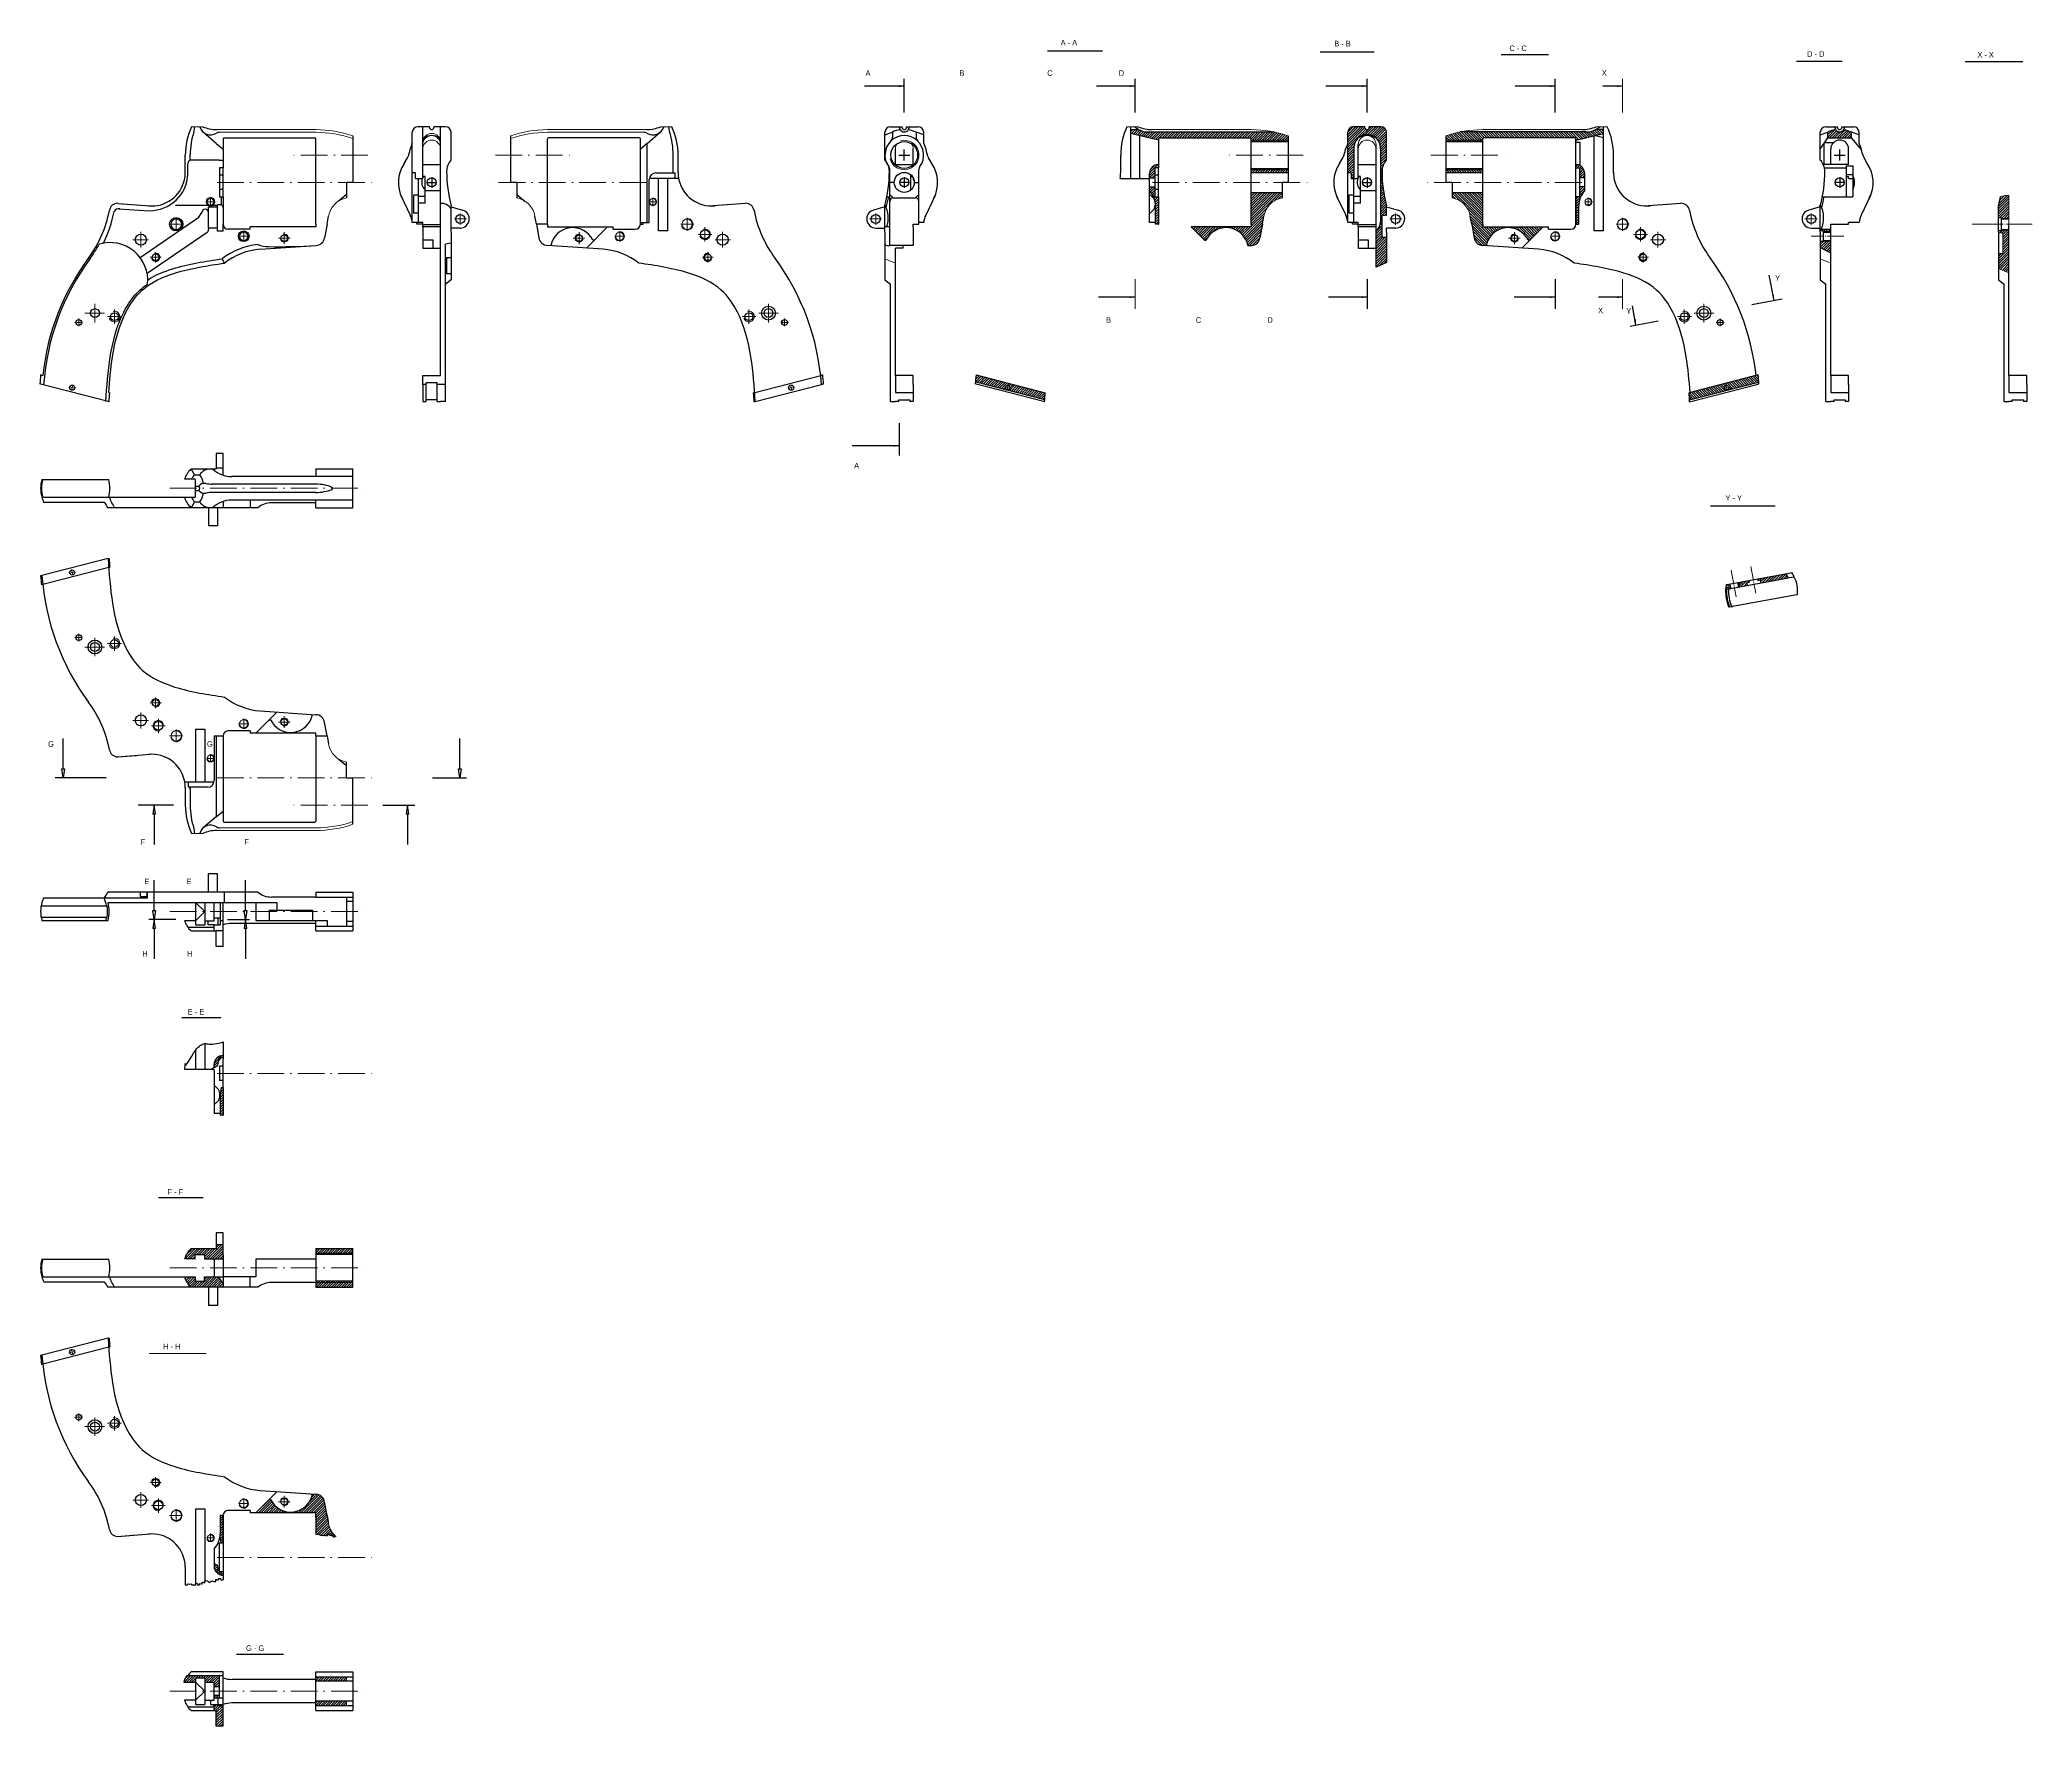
# Model space of a CAD drawing. Header units: millimetres. Extents: x -1 to 894, y -500 to 257.
import ezdxf

# ---------------------------------------------------------------- set-up
doc = ezdxf.new("R2010")
doc.units = ezdxf.units.MM
doc.linetypes.add('ACAD_ISO10W100', pattern=[18, 12, -3, 0, -3])
doc.dimstyles.new('ISO-25', dxfattribs={"dimtxt": 2.5, "dimasz": 2.5, "dimexe": 1.25, "dimexo": 0.625, "dimtad": 1, "dimtxsty": 'Standard', "dimcen": 2.5, "dimadec": 0, "dimazin": 0, "dimtfac": 1, "dimtmove": 0, "dimatfit": 3, "dimfxl": 0, "dimarcsym": 0})
pattern_1 = [(135, (1190, 1e-11), (0.561266, 0.561266), [])]
pattern_2 = [(45, (0, 50), (-0.561266, 0.561266), [])]

msp = doc.modelspace()

# ---------------------------------------------------------------- hatches: boundary and pattern name
at = {"lineweight": 5}
h = msp.add_hatch(dxfattribs=at)
h.set_pattern_fill('ANSI31', color=256, scale=0.25, style=0)
h.paths.add_polyline_path([(542.5, 213.34, -0.414214), (543, 212.84), (543, 211.64), (559.6, 211.64), (559.6, 214.24, 0.032647), (553.24, 216), (496.76, 216, -0.114831), (492.26, 217.04), (488.76, 217.04), (488.76, 215.34), (501.3, 212.34), (501.3, 212.84, -0.414214), (501.8, 213.34)])
h.paths.add_polyline_path([(559.6, 197.84), (559.6, 199.64), (543, 199.64), (543, 197.84)])
h = msp.add_hatch()
h.set_pattern_fill('ANSI31', scale=0.25, style=0)
h.paths.add_polyline_path([(589, 208.34), (589, 208.84, -1), (601, 208.84), (601, 208.34), (601, 175.54, -0.236068), (599, 171.54), (599, 155.34), (603.7, 157.45), (603.7, 168.73), (601.7, 168.73), (601.7, 178.57), (603.7, 178.57), (603.7, 182.9, -0.06449), (601.7, 198.34, -0.192582), (603.7, 203.34), (603.7, 215.84, 0.414214), (601.2, 218.34), (596, 218.34), (596, 218.04, -1), (594, 218.04), (594, 218.34), (588.8, 218.34, 0.414214), (586.3, 215.84), (586.3, 197.64), (587.8, 197.64), (587.8, 195.14), (589, 195.14)])
h = msp.add_hatch(dxfattribs=at)
h.set_pattern_fill('ANSI31', color=256, scale=0.25, style=0)
h.set_pattern_definition(pattern_1)
h.paths.add_polyline_path([(636.76, 216), (693.24, 216, 0.114831), (697.74, 217.04), (701.24, 217.04), (701.24, 215.34), (688.7, 212.34), (688.7, 212.84, 0.414214), (688.2, 213.34), (647.5, 213.34, 0.414214), (647, 212.84), (647, 211.64), (630.4, 211.64), (630.4, 214.24, -0.032647)])
h.paths.add_polyline_path([(630.4, 199.64), (647, 199.64), (647, 197.84), (630.4, 197.84)])
h = msp.add_hatch()
h.set_pattern_fill('ANSI31', color=256, scale=0.25, style=0)
h.paths.add_polyline_path([(812.5, 215.84, 0.079752), (809.04, 216.99, -0.547584), (805.33, 217.04, 0.078625), (801.9, 215.9), (801.9, 213.34), (812.5, 213.34)])
h = msp.add_hatch()
h.set_pattern_fill('ANSI31', scale=0.25, style=0)
h.paths.add_polyline_path([(499.7, 199.84), (501.3, 199.84), (501.3, 201.34, 0.414214), (497.3, 197.34), (497.3, 195.34), (499.7, 195.34)])
h = msp.add_hatch()
h.set_pattern_fill('ANSI31', scale=0.25, style=0)
h.paths.add_polyline_path([(688.7, 201.34), (688.7, 199.84), (690.3, 199.84), (690.3, 195.34), (692.7, 195.34), (692.7, 197.34, 0.414214)])
h = msp.add_hatch()
h.set_pattern_fill('ANSI31', scale=0.25, style=0)
h.paths.add_polyline_path([(499.7, 191.34), (497.3, 191.34), (497.3, 189.54, -0.147382), (499.86, 184.42, -0.003426), (499.87, 184.36, -0.041119), (500, 182.74), (500, 174.54), (501.3, 174.54), (501.3, 186.84), (499.7, 186.84)])
h = msp.add_hatch(dxfattribs=at)
h.set_pattern_fill('ANSI31', color=256, scale=0.25, style=0)
h.paths.add_polyline_path([(556.8, 186.34), (556.8, 188.84), (543, 188.84), (543, 174.54), (543, 173.34), (516, 173.34), (522, 167.34), (522.66, 167.34, -0.723816), (541.5, 164.94), (543, 165.04, 0.369291), (546.9, 168.48), (548, 174.54), (548.66, 178.2, -0.316607)])
h = msp.add_hatch(dxfattribs=at)
h.set_pattern_fill('ANSI31', color=256, scale=0.25, style=0)
h.set_pattern_definition(pattern_1)
h.paths.add_polyline_path([(633.2, 186.34), (633.2, 188.84), (647, 188.84), (647, 174.54), (647, 173.34), (674, 173.34), (668, 167.34), (667.34, 167.34, 0.723816), (648.5, 164.94), (647, 165.04, -0.369291), (643.1, 168.48), (642, 174.54), (641.34, 178.2, 0.316607)])
h = msp.add_hatch()
h.set_pattern_fill('ANSI31', scale=0.25, style=0)
h.paths.add_polyline_path([(692.7, 191.34), (690.3, 191.34), (690.3, 186.84), (688.7, 186.84), (688.7, 174.54), (690, 174.54), (690, 182.74, -0.191267), (692.7, 189.54)])
h = msp.add_hatch(dxfattribs=at)
h.set_pattern_fill('ANSI31', scale=0.25, style=0)
h.paths.add_polyline_path([(883.2, 187.54, 0.073773), (879.43, 186.98, -0.017268), (878.5, 182.9), (878.5, 177.54), (879.7, 177.54), (879.7, 176.86), (883.2, 176.86)])
h.paths.add_polyline_path([(883.2, 163.85), (883.2, 172.22), (879.7, 172.22), (879.7, 171.54), (878.5, 171.54), (878.5, 171.03), (878.5, 170.73), (880.5, 170.73), (880.5, 161.39), (878.5, 161.39), (878.5, 154.71), (883.2, 152.8)])
h = msp.add_hatch()
h.set_pattern_fill('ANSI31', scale=0.25, style=0)
h.paths.add_polyline_path([(803.2, 172.34), (798.5, 172.34), (798.5, 171.54), (799.7, 171.54), (799.7, 171), (803.2, 171)])
h.paths.add_polyline_path([(803.2, 167.28), (799.7, 167.28), (799.7, 166.74), (798.5, 166.74), (798.5, 164.08), (803.2, 161.78), (803.2, 163.85)])
h = msp.add_hatch()
h.set_pattern_fill('ANSI31', color=256, scale=0.25, style=0)
edge = h.paths.add_edge_path()
edge.add_arc((527.29, 95.25), 108.5, 173.81421, 175.5499)
edge.add_line((419.12, 103.67), (419.26, 103.64))
edge.add_line((419.26, 103.64), (433.27, 100.03))
edge.add_line((433.27, 100.03), (433.32, 100.23))
edge.add_arc((433.57, 101.2), 1, 180, 255.57995, ccw=False)
edge.add_arc((433.57, 101.2), 1, 0, 180, ccw=False)
edge.add_arc((433.57, 101.2), 1, -104.42005, 0, ccw=False)
edge.add_line((433.32, 100.23), (433.27, 100.03))
edge.add_line((433.27, 100.03), (450.23, 95.66))
edge.add_spline(control_points=[(450.23, 95.66), (450.3, 96.72), (450.38, 97.79), (450.46, 98.85)], knot_values=[0.799908, 0.799908, 0.799908, 0.799908, 3.999619, 3.999619, 3.999619, 3.999619], degree=3, periodic=0)
edge.add_line((450.46, 98.85), (419.42, 106.95))
h = msp.add_hatch()
h.set_pattern_fill('ANSI31', color=256, scale=0.25, style=0)
h.set_pattern_definition(pattern_1)
edge = h.paths.add_edge_path()
edge.add_arc((662.71, 95.25), 108.5, 4.4501, 6.18579, ccw=False)
edge.add_line((770.88, 103.67), (770.74, 103.64))
edge.add_line((770.74, 103.64), (756.73, 100.03))
edge.add_line((756.73, 100.03), (756.68, 100.23))
edge.add_arc((756.43, 101.2), 1, -75.57995, 0)
edge.add_arc((756.43, 101.2), 1, 0, 180)
edge.add_arc((756.43, 101.2), 1, 180, 284.42005)
edge.add_line((756.68, 100.23), (756.73, 100.03))
edge.add_line((756.73, 100.03), (739.77, 95.66))
edge.add_spline(control_points=[(739.77, 95.66), (739.7, 96.72), (739.62, 97.79), (739.54, 98.85)], knot_values=[0.799908, 0.799908, 0.799908, 0.799908, 3.999619, 3.999619, 3.999619, 3.999619], degree=3, periodic=0)
edge.add_line((739.54, 98.85), (770.58, 106.95))
h = msp.add_hatch()
h.set_pattern_fill('ANSI31', scale=0.25, style=0)
h.paths.add_polyline_path([(757.88, 13.04), (756.46, 12.78), (756.45, 12.76, 0.040633), (756.12, 10.51), (757.03, 10.68), (757.23, 10.72), (757.6, 10.79), (758.27, 10.91)])
h = msp.add_hatch()
h.set_pattern_fill('ANSI31', scale=0.25, style=0)
h.paths.add_polyline_path([(765.44, 13.73), (766.53, 13.93), (766.4, 14.62), (761.32, 13.68), (761.71, 11.55), (765.71, 12.29)])
h = msp.add_hatch()
h.set_pattern_fill('ANSI31', scale=0.25, style=0)
h.paths.add_polyline_path([(784.16, 15.69, 0.041239), (783.03, 17.7), (770.33, 15.35), (770.46, 14.66), (771.54, 14.86), (771.81, 13.41)])
h = msp.add_hatch()
h.set_pattern_fill('ANSI31', scale=0.25, style=0)
h.paths.add_polyline_path([(81.3, -199.16), (81.3, -198.66, 0.414214), (77.3, -202.66), (77.3, -203.96), (78.8, -203.09, -0.321417)])
h = msp.add_hatch()
h.set_pattern_fill('ANSI31', scale=0.25, style=0)
h.paths.add_polyline_path([(81.3, -213.16), (80.5, -213.16), (80, -215.96), (80, -225.46), (81.3, -225.46)])
h = msp.add_hatch()
h.set_pattern_fill('ANSI31', scale=0.25, style=0)
h.set_pattern_definition(pattern_2)
h.paths.add_polyline_path([(81.3, -290), (81.3, -288.05), (81.3, -285.3), (81.3, -283.66), (78.3, -283.66), (78.3, -285.3), (67, -285.3, 0.139554), (64.03, -289.9), (68.76, -289.9), (68.76, -288), (72.96, -288), (72.96, -290)])
h.paths.add_polyline_path([(81.3, -302.7), (81.3, -301), (79.3, -298), (72.96, -298), (72.96, -300), (68.76, -300), (68.76, -298), (64, -298, 0.142215), (67, -302.7)])
h = msp.add_hatch()
h.set_pattern_fill('ANSI31', scale=0.25, style=0)
h.set_pattern_definition(pattern_2)
h.paths.add_polyline_path([(123, -285.3), (123, -288), (139.6, -288), (139.6, -285.3)])
h.paths.add_polyline_path([(123, -300), (123, -302.7), (139.6, -302.7), (139.6, -300)])
h = msp.add_hatch()
h.set_pattern_fill('ANSI31', scale=0.25, style=0)
h.set_pattern_definition(pattern_2)
edge = h.paths.add_edge_path()
edge.add_arc((122.94, -399.63), 4, 12.34006, 83.00406)
edge.add_line((123.43, -395.66), (121.5, -395.53))
edge.add_arc((111.69, -393.63), 10, 205.46756, 349.05808, ccw=False)
edge.add_line((102.66, -397.93), (102, -397.93))
edge.add_line((102, -397.93), (96, -403.93))
edge.add_line((96, -403.93), (123, -403.93))
edge.add_line((123, -403.93), (123, -405.13))
edge.add_line((123, -405.13), (123, -413.59))
edge.add_spline(control_points=[(123, -413.59), (123.03, -413.88), (124.33, -413.23), (125.02, -414.41), (126.26, -414.17), (127.14, -414.1), (128.53, -414.63), (128.06, -413.46), (129.03, -413.58), (129.38, -414.46), (130.82, -413.76), (130.47, -415.06), (131.31, -414.8), (131.93, -414.6)], knot_values=[0, 0, 0, 0, 0.97274, 2.324042, 3.499168, 4.212639, 5.387765, 5.974873, 6.436532, 7.472861, 8.522084, 8.99271, 10.279233, 10.279233, 10.279233, 10.279233], degree=3, periodic=0)
edge.add_arc((138.51, -407.08), 10, 189.86229, 228.8449, ccw=False)
edge.add_line((128.66, -408.79), (128, -405.13))
edge.add_line((128, -405.13), (126.85, -398.77))
h = msp.add_hatch()
h.set_pattern_fill('ANSI31', scale=0.25, style=0)
h.set_pattern_definition(pattern_2)
h.paths.add_polyline_path([(80, -413.33), (80, -414.63), (80.5, -417.43), (81.3, -417.43), (81.3, -405.13), (80, -405.13), (80, -413.33)])
h = msp.add_hatch()
h.set_pattern_fill('ANSI31', scale=0.25, style=0)
h.set_pattern_definition(pattern_2)
h.paths.add_polyline_path([(78.8, -427.72), (78.8, -427.49), (77.3, -426.63), (77.3, -427.93, 0.414214), (81.3, -431.93), (81.3, -431.43, -0.111126), (79.86, -430.43), (79.7, -430.43), (79.7, -430.25, -0.172707)])
h = msp.add_hatch()
h.set_pattern_fill('ANSI31', scale=0.25, style=0)
h.set_pattern_definition(pattern_2)
h.paths.add_polyline_path([(79.7, -477.09), (64.96, -477.09, 0.07993), (63.68, -480), (68.76, -480), (68.9, -480), (68.9, -478), (73.1, -478), (73.1, -480), (77.3, -480), (77.3, -482), (79.7, -482)])
h = msp.add_hatch()
h.set_pattern_fill('ANSI31', scale=0.25, style=0)
h.set_pattern_definition(pattern_2)
h.paths.add_polyline_path([(136.8, -479.5), (136.8, -477.5), (123, -477.5), (123, -479.5)])
h.paths.add_polyline_path([(136.8, -490.5), (136.8, -488.5), (123, -488.5), (123, -490.5)])
h = msp.add_hatch()
h.set_pattern_fill('ANSI31', scale=0.25, style=0)
h.set_pattern_definition(pattern_2)
h.paths.add_polyline_path([(79.7, -486), (77.3, -486), (77.3, -487), (79.7, -487)])
h = msp.add_hatch()
h.set_pattern_fill('ANSI31', scale=0.25, style=0)
h.set_pattern_definition(pattern_2)
h.paths.add_polyline_path([(81.3, -490.7), (79.7, -490.7), (79.7, -490), (77.3, -490), (77.3, -492.7), (78.3, -492.7), (78.3, -499.7), (81.3, -499.7)])

# ---------------------------------------------------------------- linework, layer by layer
at = {"color": 7}
for p, q in [((476.2, 252.28), (451.54, 252.28)), ((598.21, 251.86), (573.98, 251.86)), ((676.44, 250.58), (655.18, 250.58)), ((808.24, 247.61), (787.83, 247.61)), ((863.6, 247.61), (889.36, 247.61)), ((690.7, 211.24), (688.7, 211.24)), ((690.7, 201.34), (690.7, 211.24)), ((798.5, 208.3), (801.9, 213.34)), ((800.2, 201.34), (800.2, 210.82)), ((800.48, 211.24), (804.45, 211.24)), ((816.9, 208.3), (812.5, 213.34)), ((68.82, 203.34), (66.56, 203.34)), ((79.51, 203.34), (81.3, 203.34)), ((167.8, 197.64), (166.3, 197.64)), ((167.8, 195.14), (167.8, 197.64)), ((171, 201.34), (179, 201.34)), ((383.2, 201.34), (383.02, 201.34)), ((383.2, 201.34), (391.2, 201.34)), ((497.3, 175.34), (497.3, 197.34)), ((591, 201.34), (599, 201.34)), ((688.7, 201.34), (690.7, 201.34)), ((692.7, 189.54), (692.7, 197.34)), ((811.2, 201.34), (800.2, 201.34)), ((810.1, 200.84), (810.1, 186.84)), ((810.1, 200.84), (813.1, 200.84)), ((810.1, 196.91), (813.1, 196.91)), ((813.1, 200.84), (813.1, 186.84)), ((81.3, 196.52), (79.7, 196.52)), ((81.3, 190.17), (79.7, 190.17)), ((167.8, 195.14), (171, 195.14)), ((169.1, 194.54), (169.1, 195.14)), ((272.7, 194.04), (272.7, 194.64)), ((276.9, 194.54), (276.9, 195.14)), ((281.1, 194.54), (281.1, 195.14)), ((390.1, 196.04), (390.1, 196.78)), ((484.12, 195.14), (497.3, 195.14)), ((501.3, 196.52), (499.7, 196.52)), ((501.3, 190.17), (499.7, 190.17)), ((589.1, 194.54), (589.1, 195.14)), ((810.1, 196.04), (811.2, 196.04)), ((811.2, 195.14), (811.2, 196.04)), ((811.2, 195.14), (813.1, 195.14)), ((799.7, 171.54), (798.5, 171.54)), ((799.7, 171.54), (799.7, 166.74)), ((799.7, 171), (803.2, 171)), ((803.2, 172.34), (803.2, 174.54)), ((803.2, 174.54), (811.2, 174.54)), ((811.2, 174.54), (811.2, 175.34)), ((815.9, 175.34), (811.2, 175.34)), ((878.5, 177.54), (879.7, 177.54)), ((879.7, 171.54), (878.5, 171.54)), ((879.7, 177.54), (879.7, 171.54)), ((883.2, 176.86), (879.7, 176.86)), ((879.7, 172.22), (883.2, 172.22)), ((883.2, 172.34), (883.2, 174.54)), ((799.7, 166.74), (798.5, 166.74)), ((799.7, 167.28), (803.2, 167.28)), ((767.77, 138.54), (781.43, 141.01)), ((725.74, 130.97), (713.14, 128.69)), ((177.5, 95.79), (172.5, 95.79)), ((385, 75.1), (363.84, 75.1)), ((749.15, 48.16), (778.28, 48.16)), ((783.76, 17.83), (785.66, 18.18)), ((756.01, 9.04), (755.92, 9.03)), ((757.03, 10.68), (756.12, 10.51)), ((756.28, 12.73), (756.45, 12.78)), ((756.45, 12.78), (783.76, 17.83)), ((756.45, 12.76), (756.46, 12.78)), ((757.88, 13.04), (758.28, 10.88)), ((761.32, 13.68), (761.72, 11.51)), ((765.44, 13.73), (766.53, 13.93)), ((765.44, 13.73), (765.72, 12.25)), ((766.4, 14.62), (766.53, 13.93)), ((770.33, 15.35), (770.46, 14.66)), ((770.46, 14.66), (771.54, 14.86)), ((771.54, 14.86), (771.81, 13.38)), ((786.45, 16.11), (786.8, 16.17)), ((756.89, 4.14), (756.8, 4.12)), ((758.77, 2.87), (757.39, 2.62)), ((758.77, 2.87), (759.05, 2.92)), ((759.05, 2.92), (758.77, 2.87)), ((9.58, -69.93), (9.58, -56.25)), ((187.7, -69.93), (187.7, -56.25)), ((9.58, -73.93), (8.99, -69.88)), ((10.18, -69.88), (9.58, -73.93)), ((187.7, -73.93), (187.1, -69.88)), ((188.3, -69.88), (187.7, -73.93)), ((28.81, -73.93), (5.93, -73.93)), ((68.9, -75.13), (68.9, -75.73)), ((73.1, -75.13), (73.1, -75.73)), ((77.3, -74.63), (77.3, -75.23)), ((175.29, -73.93), (190.62, -73.93)), ((59.02, -86.23), (43.19, -86.23)), ((50.38, -86.23), (49.78, -90.27)), ((50.98, -90.27), (50.38, -86.23)), ((153, -86.23), (167.37, -86.23)), ((164.2, -86.23), (163.6, -90.27)), ((164.8, -90.27), (164.2, -86.23)), ((50.38, -90.23), (50.38, -103.91)), ((164.2, -90.23), (164.2, -103.91)), ((50.38, -133.55), (50.38, -119.87)), ((91.43, -133.55), (91.43, -119.87)), ((50.38, -137.55), (49.78, -133.5)), ((50.98, -133.5), (50.38, -137.55)), ((73.1, -134), (68.9, -130)), ((73.1, -134), (68.9, -138.1)), ((91.43, -137.55), (90.83, -133.5)), ((92.03, -133.5), (91.43, -137.55)), ((60.09, -137.55), (48.04, -137.55)), ((50.38, -137.55), (49.78, -141.59)), ((50.98, -141.59), (50.38, -137.55)), ((50.38, -141.55), (50.38, -155.23)), ((74.7, -140), (74.7, -138.1)), ((77.3, -140), (74.7, -140)), ((78.9, -137), (78.9, -140)), ((83.29, -137.55), (93.24, -137.55)), ((91.43, -137.55), (90.83, -141.59)), ((92.03, -141.59), (91.43, -137.55)), ((91.43, -141.55), (91.43, -155.23)), ((62.84, -181.59), (80.34, -181.59)), ((68.9, -196.35), (68.9, -204.86)), ((73.1, -193.31), (73.1, -204.86)), ((77.3, -204.86), (64.12, -204.86)), ((77.3, -203.96), (75.74, -204.86)), ((77.3, -203.96), (77.3, -202.66)), ((77.3, -203.96), (78.8, -203.09)), ((77.3, -205.46), (77.3, -204.86)), ((77.3, -205.46), (77.3, -224.66)), ((81.3, -203.48), (79.7, -203.48)), ((81.3, -209.83), (79.7, -209.83)), ((80.5, -213.16), (80, -215.96)), ((81.3, -213.16), (80.5, -213.16)), ((80, -215.96), (80, -225.46)), ((52.34, -262.38), (72.38, -262.38)), ((81.3, -283.66), (78.3, -283.66)), ((123, -285.3), (123, -302.7)), ((68.76, -290), (68.76, -288)), ((68.76, -288), (72.96, -288)), ((72.96, -288), (72.96, -290)), ((81.3, -290), (72.96, -290)), ((77.3, -290), (77.3, -298)), ((81.3, -288.05), (81.3, -302.7)), ((123, -290), (96, -290)), ((96, -290), (96, -298)), ((139.6, -288), (123, -288)), ((68.76, -298), (68.76, -300)), ((68.76, -300), (72.96, -300)), ((72.96, -300), (72.96, -298)), ((72.96, -298), (81.3, -298)), ((81.3, -301), (79.3, -298)), ((96, -298), (81.3, -298)), ((93.5, -302.7), (93.5, -298)), ((139.6, -300), (123, -300)), ((68.9, -402.13), (68.9, -436.25)), ((73.1, -402.13), (73.1, -435.18)), ((77.3, -420.13), (77.3, -427.93)), ((80, -414.63), (80, -413.33)), ((80.5, -417.43), (80, -414.63)), ((77.3, -426.63), (78.8, -427.49)), ((78.8, -427.72), (78.8, -427.49)), ((87.37, -467.45), (108.47, -467.45)), ((79.7, -477.09), (64.96, -477.09)), ((68.9, -478), (73.1, -478)), ((68.9, -478), (68.9, -480)), ((73.1, -484), (68.9, -480)), ((73.1, -478), (73.1, -480)), ((79.7, -482), (77.3, -482)), ((79.7, -487), (79.7, -477.09)), ((81.3, -477.14), (79.7, -477.14)), ((81.3, -499.7), (81.3, -475.3)), ((123, -492.7), (123, -475.3)), ((136.8, -479.5), (123, -479.5)), ((136.8, -479.5), (136.8, -477.5)), ((73.1, -484), (68.9, -488.1)), ((75.74, -488.1), (75.74, -490)), ((75.74, -490), (77.3, -490)), ((79.7, -486), (77.3, -486)), ((77.3, -487), (81.3, -487)), ((78.9, -487), (78.9, -490)), ((79.7, -490.7), (79.7, -490)), ((81.3, -490.7), (79.7, -490.7)), ((80, -490), (81.3, -490)), ((136.8, -488.5), (123, -488.5)), ((136.8, -490.5), (136.8, -488.5))]:
    msp.add_line(p, q, dxfattribs=at)
for p, q in [((387.2, 224.75), (387.2, 239.9)), ((490.86, 224.75), (490.86, 239.9)), ((595, 224.75), (595, 239.9)), ((679.4, 224.75), (679.4, 239.9)), ((78.3, 210.84), (72.42, 215.83)), ((166.3, 197.04), (166.3, 215.84)), ((174, 218.34), (168.8, 218.34)), ((171, 195.14), (171, 218.34)), ((174, 218.04), (174, 218.34)), ((176, 218.04), (176, 218.34)), ((181.2, 218.34), (176, 218.34)), ((179, 194.54), (179, 218.34)), ((183.7, 203.34), (183.7, 215.84)), ((271.7, 210.84), (277.58, 215.83)), ((378.5, 214.64), (381.87, 215.89)), ((378.5, 203.34), (378.5, 215.84)), ((381, 218.34), (386.2, 218.34)), ((381.9, 215.84), (381.9, 213.7)), ((386.2, 218.04), (386.2, 218.34)), ((388.2, 218.34), (393.4, 218.34)), ((388.2, 218.04), (388.2, 218.34)), ((392.5, 215.84), (392.5, 213.7)), ((395.9, 214.64), (392.5, 215.84)), ((395.9, 210.84), (395.9, 215.84)), ((488.76, 218.34), (488.76, 195.14)), ((488.76, 217.04), (492.26, 217.04)), ((501.3, 212.34), (488.76, 215.34)), ((492.26, 217.04), (490.49, 218.34)), ((496.76, 216), (553.24, 216)), ((586.3, 197.04), (586.3, 215.84)), ((594, 218.34), (588.8, 218.34)), ((594, 218.04), (594, 218.34)), ((601.2, 218.34), (596, 218.34)), ((596, 218.04), (596, 218.34)), ((603.7, 203.34), (603.7, 215.84)), ((693.24, 216), (636.76, 216)), ((688.7, 212.34), (701.1, 215.34)), ((697.74, 217.04), (699.51, 218.34)), ((701.24, 217.04), (697.74, 217.04)), ((701.1, 171.54), (701.1, 218.34)), ((798.5, 214.64), (801.87, 215.89)), ((798.5, 203.34), (798.5, 215.84)), ((801, 218.34), (806.2, 218.34)), ((801.9, 213.34), (801.9, 215.9)), ((806.2, 218.04), (806.2, 218.34)), ((808.2, 218.34), (813.4, 218.34)), ((808.2, 218.04), (808.2, 218.34)), ((815.9, 214.64), (812.5, 215.84)), ((812.5, 213.34), (812.5, 215.84)), ((815.9, 210.84), (815.9, 215.84)), ((66.56, 203.34), (66.56, 205.81)), ((78.3, 210.84), (81.3, 208.3)), ((81.3, 212.84), (81.3, 199.84)), ((81.79, 213.34), (122.5, 213.34)), ((123, 174.54), (123, 212.84)), ((139.6, 214.24), (139.6, 193.34)), ((166.3, 210.84), (165.3, 208.3)), ((210.4, 214.24), (210.4, 193.34)), ((227, 174.54), (227, 212.85)), ((268.21, 213.34), (227.5, 213.34)), ((268.7, 174.54), (268.7, 212.84)), ((271.7, 210.84), (268.7, 208.3)), ((271.7, 175.34), (271.7, 210.84)), ((283.44, 197.8), (283.44, 205.81)), ((383.2, 201.34), (383.2, 208.37)), ((387.2, 203.14), (387.2, 208.14)), ((391.2, 201.34), (391.2, 208.34)), ((395.9, 210.84), (396.9, 208.3)), ((492.96, 195.14), (492.96, 214.34)), ((501.3, 212.84), (501.3, 199.84)), ((501.79, 213.34), (542.5, 213.34)), ((543, 174.54), (543, 212.84)), ((543, 211.64), (559.6, 211.64)), ((559.6, 214.24), (559.6, 193.34)), ((586.3, 210.84), (585.3, 208.3)), ((589, 208.84), (589, 208.34)), ((589, 208.34), (589, 195.14)), ((591, 195.14), (591, 210.39)), ((599, 194.54), (599, 210.34)), ((601, 208.34), (601, 208.84)), ((601, 208.34), (601, 175.54)), ((630.4, 214.24), (630.4, 193.34)), ((630.4, 211.64), (647, 211.64)), ((647, 174.54), (647, 212.85)), ((688.21, 213.34), (647.5, 213.34)), ((688.7, 174.54), (688.7, 212.84)), ((696.9, 171.54), (696.9, 214.33)), ((701.1, 213.32), (696.9, 214.33)), ((801.9, 213.34), (812.5, 213.34)), ((803.2, 201.34), (803.2, 208.37)), ((807.2, 203.14), (807.2, 208.14)), ((811.2, 201.34), (811.2, 208.34)), ((815.9, 210.84), (816.9, 208.3)), ((64.36, 197.8), (64.36, 205.64)), ((65.54, 197.04), (65.54, 201.72)), ((79.51, 203.34), (68.82, 203.34)), ((81.3, 199.84), (79.7, 199.84)), ((79.7, 199.84), (79.7, 186.84)), ((81.3, 186.84), (81.3, 199.84)), ((162.6, 201.79), (164.07, 204.4)), ((166.3, 175.34), (166.3, 197.04)), ((275.7, 197.64), (284.39, 197.64)), ((284.39, 195.14), (284.39, 197.64)), ((285.64, 197.8), (285.64, 205.64)), ((380.34, 199.84), (380.54, 199.84)), ((380.7, 164.94), (380.7, 198.96)), ((384.7, 205.64), (389.7, 205.64)), ((393.7, 174.54), (393.7, 198.96)), ((399.6, 201.79), (398.13, 204.4)), ((484.36, 197.8), (484.36, 205.64)), ((499.7, 199.84), (499.7, 186.84)), ((501.3, 199.84), (499.7, 199.84)), ((501.3, 186.84), (501.3, 199.84)), ((543, 199.64), (559.6, 199.64)), ((543, 197.84), (559.6, 197.84)), ((582.6, 201.79), (584.07, 204.4)), ((587.8, 197.64), (586.3, 197.64)), ((586.3, 175.34), (586.3, 197.04)), ((587.8, 197.64), (587.8, 195.14)), ((630.4, 199.64), (647, 199.64)), ((630.4, 197.84), (647, 197.84)), ((688.7, 186.84), (688.7, 199.84)), ((688.7, 199.84), (690.3, 199.84)), ((690.3, 199.84), (690.3, 186.84)), ((705.64, 197.8), (705.64, 205.64)), ((800.34, 199.84), (810.1, 199.84)), ((804.7, 205.64), (809.7, 205.64)), ((819.6, 201.79), (818.13, 204.4)), ((136.8, 193.34), (136.8, 186.34)), ((139.6, 193.34), (136.8, 193.34)), ((169.1, 175.34), (169.1, 194.54)), ((172.1, 196.04), (171, 196.04)), ((172.1, 184.04), (172.1, 196.04)), ((179, 189.54), (172.1, 189.54)), ((172.73, 193.34), (177.29, 193.34)), ((175, 195.73), (175, 190.95)), ((179, 183.94), (179, 194.54)), ((213.2, 193.34), (210.4, 193.34)), ((213.2, 193.34), (213.2, 186.34)), ((272.7, 180.79), (272.7, 194.04)), ((284.39, 195.14), (272.74, 195.14)), ((276.9, 171.54), (276.9, 194.54)), ((281.1, 171.54), (281.1, 194.54)), ((285.88, 195.14), (284.39, 195.14)), ((382.7, 193.34), (380.7, 193.34)), ((389.47, 193.34), (384.91, 193.34)), ((387.2, 195.73), (387.2, 190.95)), ((390.1, 196.04), (390.8, 196.04)), ((390.1, 189.9), (390.1, 196.04)), ((391.2, 195.4), (391.2, 194.54)), ((391.2, 194.54), (391.54, 194.54)), ((391.7, 193.34), (393.7, 193.34)), ((497.3, 195.34), (499.7, 195.34)), ((497.3, 191.34), (499.7, 191.34)), ((543, 188.84), (556.8, 188.84)), ((556.8, 193.34), (556.8, 186.34)), ((559.6, 193.34), (556.8, 193.34)), ((587.8, 195.14), (591, 195.14)), ((589.1, 175.34), (589.1, 194.54)), ((592.1, 196.04), (591, 196.04)), ((592.1, 184.04), (592.1, 196.04)), ((599, 189.54), (592.1, 189.54)), ((592.73, 193.34), (597.29, 193.34)), ((595, 195.73), (595, 190.95)), ((599, 183.94), (599, 194.54)), ((633.2, 193.34), (630.4, 193.34)), ((633.2, 193.34), (633.2, 186.34)), ((633.2, 188.84), (647, 188.84)), ((692.7, 195.34), (690.3, 195.34)), ((692.7, 191.34), (690.3, 191.34)), ((809.47, 193.34), (804.91, 193.34)), ((807.2, 195.73), (807.2, 190.95)), ((34.07, 183.94), (42.5, 183.29)), ((34.07, 183.94), (48.58, 182.82)), ((34.41, 181.52), (48.26, 180.64)), ((74.72, 182.9), (59.96, 182.9)), ((70.44, 177.69), (71.8, 179.84)), ((74.8, 172.84), (74.8, 182.34)), ((74.8, 182.34), (78.8, 182.34)), ((78.8, 182.9), (76.68, 182.9)), ((78.8, 171.45), (78.8, 183.25)), ((80.5, 183.25), (78.8, 183.25)), ((79.7, 186.84), (81.3, 186.84)), ((80.5, 186.84), (80.5, 183.25)), ((81.3, 186.84), (81.3, 174.54)), ((136.8, 187.84), (133.01, 184.84)), ((161.17, 187.52), (165.39, 178.62)), ((167, 179.54), (167, 187.74)), ((167, 187.74), (169.1, 187.74)), ((169.1, 179.54), (167, 179.54)), ((172.1, 187.04), (169.1, 187.04)), ((172.1, 184.04), (169.1, 184.04)), ((179, 180.79), (179, 183.94)), ((179, 106.6), (179, 180.79)), ((183.7, 171.03), (183.7, 182.9)), ((183.7, 182.34), (188.9, 180.89)), ((213.2, 187.84), (216.99, 184.84)), ((272.7, 175.34), (272.7, 180.79)), ((315.93, 183.94), (301.42, 182.82)), ((315.93, 183.94), (307.5, 183.29)), ((378.5, 182.34), (373.3, 180.89)), ((378.5, 171.03), (378.5, 182.9)), ((379.4, 186.84), (380.7, 186.84)), ((380.7, 187.84), (382.2, 186.34)), ((382.2, 186.34), (392.2, 186.34)), ((393.7, 187.84), (392.2, 186.34)), ((401.03, 187.52), (396.81, 178.62)), ((499.7, 186.84), (501.3, 186.84)), ((500, 174.54), (500, 182.74)), ((501.3, 186.84), (501.3, 174.54)), ((581.17, 187.52), (585.39, 178.62)), ((587, 179.54), (587, 187.74)), ((587, 187.74), (589.1, 187.74)), ((589.1, 179.54), (587, 179.54)), ((592.1, 187.04), (589.1, 187.04)), ((592.1, 184.04), (589.1, 184.04)), ((599, 180.79), (599, 183.94)), ((599, 155.34), (599, 180.79)), ((603.7, 178.57), (603.7, 182.9)), ((603.7, 182.34), (608.9, 180.89)), ((688.7, 186.84), (688.7, 174.54)), ((690.3, 186.84), (688.7, 186.84)), ((690, 174.54), (690, 182.74)), ((735.93, 183.94), (721.42, 182.82)), ((735.93, 183.94), (727.5, 183.29)), ((798.5, 182.34), (793.3, 180.89)), ((798.5, 171.03), (798.5, 182.9)), ((799.4, 186.84), (813.1, 186.84)), ((821.03, 187.52), (816.81, 178.62)), ((878.5, 171.03), (878.5, 182.9)), ((44.06, 159.58), (70.44, 177.69)), ((74.15, 170.89), (47.22, 152.42)), ((74.15, 170.89), (47.22, 152.42)), ((78.8, 172.84), (74.8, 172.84)), ((74.8, 172.84), (74.8, 172.13)), ((81.3, 171.45), (78.8, 171.45)), ((81.3, 174.47), (81.3, 174.54)), ((81.3, 171.45), (81.3, 174.47)), ((93.5, 172.34), (83.49, 172.34)), ((123, 173.34), (93.5, 173.34)), ((93.5, 172.34), (93.5, 173.34)), ((123, 174.54), (123, 173.34)), ((128, 174.54), (126.9, 168.48)), ((128, 174.54), (128.66, 178.2)), ((171, 175.34), (166.3, 175.34)), ((168.4, 174.54), (168.4, 175.34)), ((171, 174.54), (168.4, 174.54)), ((171, 174.34), (171, 175.34)), ((171, 173.34), (171, 174.54)), ((179, 174.34), (171, 174.34)), ((179, 173.34), (171, 173.34)), ((171, 173.34), (171, 163.85)), ((187.8, 172.84), (183.7, 172.84)), ((183.7, 171.03), (183.7, 149.64)), ((222, 174.54), (221.34, 178.2)), ((222, 174.54), (223.1, 168.48)), ((227, 174.54), (222, 174.54)), ((227, 174.54), (227, 173.34)), ((227, 173.34), (256.5, 173.34)), ((254, 173.34), (244.51, 163.85)), ((256.5, 172.34), (256.5, 173.34)), ((256.5, 172.34), (266.51, 172.34)), ((268.7, 175.34), (272.7, 175.34)), ((268.7, 174.47), (268.7, 174.54)), ((268.7, 174.54), (270, 174.54)), ((270, 174.54), (270, 175.34)), ((281.1, 171.54), (276.9, 171.54)), ((374.4, 172.84), (378.5, 172.84)), ((380.7, 173.34), (378.5, 173.34)), ((378.5, 171.03), (378.5, 149.64)), ((391.2, 174.54), (393.8, 174.54)), ((391.2, 174.34), (391.2, 174.54)), ((391.2, 173.34), (391.2, 174.54)), ((391.2, 173.34), (391.2, 164.94)), ((395.9, 175.34), (393.7, 175.34)), ((500, 175.34), (497.3, 175.34)), ((501.3, 174.54), (500, 174.54)), ((501.3, 174.47), (501.3, 174.54)), ((543, 173.34), (516, 173.34)), ((516, 173.34), (522, 167.34)), ((543, 174.54), (543, 173.34)), ((548, 174.54), (546.9, 168.48)), ((548, 174.54), (548.66, 178.2)), ((591, 175.34), (586.3, 175.34)), ((588.4, 174.54), (588.4, 175.34)), ((591, 174.54), (588.4, 174.54)), ((591, 174.34), (591, 175.34)), ((591, 173.34), (591, 174.54)), ((599, 174.34), (591, 174.34)), ((599, 173.34), (591, 173.34)), ((591, 173.34), (591, 163.85)), ((601.7, 168.73), (601.7, 178.57)), ((601.7, 178.57), (603.7, 178.57)), ((603.7, 171.03), (603.7, 172.84)), ((607.8, 172.84), (603.7, 172.84)), ((603.7, 171.03), (603.7, 157.45)), ((642, 174.54), (641.34, 178.2)), ((642, 174.54), (643.1, 168.48)), ((647, 174.54), (647, 173.34)), ((647, 173.34), (676.5, 173.34)), ((674, 173.34), (664.51, 163.85)), ((676.5, 172.34), (676.5, 173.34)), ((676.5, 172.34), (686.51, 172.34)), ((688.7, 174.47), (688.7, 174.54)), ((688.7, 174.54), (690, 174.54)), ((688.7, 174.47), (688.7, 174.54)), ((701.1, 171.54), (696.9, 171.54)), ((794.4, 172.84), (798.5, 172.84)), ((798.5, 172.34), (803.2, 172.34)), ((798.5, 171.03), (798.5, 149.64)), ((803.2, 163.85), (803.2, 172.34)), ((878.5, 171.03), (878.5, 149.64)), ((883.2, 163.85), (883.2, 172.34)), ((98.02, 163.34), (123, 165.04)), ((101.41, 164.49), (101.41, 164.48)), ((175.6, 167.34), (171, 167.34)), ((171, 163.85), (179, 163.85)), ((175.6, 163.85), (175.6, 167.34)), ((183.7, 166.07), (181.2, 165.62)), ((181.2, 94.99), (181.2, 165.62)), ((251.98, 163.34), (227, 165.04)), ((248, 167.34), (247.34, 167.34)), ((386.6, 164.94), (380.7, 164.94)), ((383.2, 106.6), (383.2, 163.85)), ((386.6, 163.85), (383.2, 163.85)), ((386.6, 164.94), (386.6, 163.85)), ((391.2, 164.94), (386.6, 164.94)), ((522, 167.34), (522.66, 167.34)), ((541.5, 164.94), (543, 165.04)), ((595.6, 167.34), (591, 167.34)), ((591, 163.85), (599, 163.85)), ((595.6, 163.85), (595.6, 167.34)), ((601.7, 168.73), (603.7, 168.73)), ((671.98, 163.34), (647, 165.04)), ((668, 167.34), (667.34, 167.34)), ((798.5, 164.08), (803.2, 161.78)), ((803.2, 106.6), (803.2, 163.85)), ((883.2, 106.6), (883.2, 163.85)), ((82, 157.12), (80.91, 159.03)), ((181.7, 159.58), (181.7, 152.42)), ((181.7, 159.58), (183.7, 159.58)), ((181.7, 152.42), (183.7, 152.42)), ((603.7, 157.45), (599, 155.34)), ((183.7, 149.64), (181.2, 147.62)), ((378.5, 149.64), (381, 147.62)), ((381, 94.99), (381, 147.62)), ((595, 149.84), (595, 136.61)), ((679.4, 149.84), (679.4, 136.61)), ((798.5, 149.64), (801, 147.62)), ((801, 94.99), (801, 147.62)), ((878.5, 149.64), (881, 147.62)), ((881, 94.99), (881, 147.62)), ((0, 102.62), (-0.94, 102.86)), ((-0.58, 106.95), (0.36, 106.68)), ((0.36, 106.68), (-0.58, 106.95)), ((29.69, 94.99), (0, 102.62)), ((29.98, 98.98), (30.46, 98.85)), ((171, 106.6), (179, 106.6)), ((171, 102.62), (171, 106.6)), ((172.5, 102.62), (171, 102.62)), ((171, 102.62), (171, 94.99)), ((177.5, 103.42), (172.5, 103.42)), ((172.5, 94.99), (172.5, 103.42)), ((177.5, 94.99), (177.5, 103.42)), ((179, 102.62), (177.5, 102.62)), ((181.2, 102.62), (179, 102.62)), ((320.02, 98.98), (319.54, 98.85)), ((320.02, 98.98), (349.65, 106.6)), ((320.31, 94.99), (350, 102.62)), ((349.64, 106.68), (350.58, 106.95)), ((350.58, 106.95), (349.64, 106.68)), ((350, 102.62), (350.94, 102.86)), ((391.2, 106.6), (383.2, 106.6)), ((383.2, 106.6), (383.2, 98.98)), ((383.2, 98.98), (391.2, 98.98)), ((391.2, 102.62), (391.2, 106.6)), ((391.2, 102.62), (391.2, 94.99)), ((420, 102.62), (419.06, 102.86)), ((419.26, 103.64), (419.12, 103.67)), ((450.23, 95.66), (419.26, 103.64)), ((419.42, 106.95), (450.46, 98.85)), ((449.69, 94.99), (420, 102.62)), ((770.58, 106.95), (739.54, 98.85)), ((739.77, 95.66), (770.74, 103.64)), ((740.31, 94.99), (770, 102.62)), ((770, 102.62), (770.94, 102.86)), ((770.74, 103.64), (770.88, 103.67)), ((803.2, 106.6), (803.2, 98.98)), ((811.2, 106.6), (803.2, 106.6)), ((803.2, 98.98), (811.2, 98.98)), ((811.2, 102.62), (811.2, 106.6)), ((811.2, 102.62), (811.2, 94.99)), ((883.2, 106.6), (883.2, 98.98)), ((891.2, 106.6), (883.2, 106.6)), ((883.2, 98.98), (891.2, 98.98)), ((891.2, 102.62), (891.2, 106.6)), ((891.2, 102.62), (891.2, 94.99)), ((30.17, 94.86), (29.69, 94.99)), ((171, 94.99), (172.5, 94.99)), ((177.5, 94.99), (179, 94.99)), ((181.2, 94.99), (179, 94.99)), ((319.83, 94.86), (320.31, 94.99)), ((381, 94.99), (383.2, 94.99)), ((384.7, 94.99), (383.2, 94.99)), ((384.7, 94.99), (384.7, 95.79)), ((384.7, 95.79), (389.7, 95.79)), ((389.7, 95.79), (389.7, 94.99)), ((391.2, 94.99), (389.7, 94.99)), ((450.17, 94.86), (449.69, 94.99)), ((739.83, 94.86), (740.31, 94.99)), ((801, 94.99), (803.2, 94.99)), ((804.7, 94.99), (803.2, 94.99)), ((804.7, 94.99), (804.7, 95.79)), ((804.7, 95.79), (809.7, 95.79)), ((809.7, 95.79), (809.7, 94.99)), ((811.2, 94.99), (809.7, 94.99)), ((881, 94.99), (883.2, 94.99)), ((884.7, 94.99), (883.2, 94.99)), ((884.7, 95.79), (889.7, 95.79)), ((884.7, 94.99), (884.7, 95.79)), ((889.7, 95.79), (889.7, 94.99)), ((891.2, 94.99), (889.7, 94.99)), ((385, 70.68), (385, 85.27)), ((81.3, 71.7), (78.3, 71.7)), ((78.3, 71.7), (78.3, 64.7)), ((81.3, 64.7), (81.3, 71.7)), ((67, 64.7), (78.3, 64.7)), ((68.48, 62), (67, 64.7)), ((78.3, 65.2), (81.3, 65.2)), ((81.3, 61.95), (81.3, 64.7)), ((123, 64.7), (139.6, 64.7)), ((123, 64.7), (123, 61.3)), ((139.6, 47.3), (139.6, 64.7)), ((0, 60), (0.35, 60)), ((0.35, 60), (29.69, 60)), ((29.69, 60), (29.98, 60)), ((68.76, 60.1), (64.03, 60.1)), ((68.48, 62), (70.83, 62)), ((68.76, 60), (68.76, 60.1)), ((68.76, 60), (68.76, 52)), ((68.76, 57), (70.49, 57)), ((68.76, 55), (70.49, 55)), ((76.49, 54.15), (76.48, 54.15)), ((76.49, 57.85), (76.49, 57.85)), ((123, 57.85), (76.49, 57.85)), ((123, 54.15), (76.49, 54.15)), ((139.6, 61.3), (85.3, 61.3)), ((0.35, 52), (28.92, 52)), ((0.76, 49.8), (27.19, 49.8)), ((27.19, 49.8), (28.01, 49.8)), ((28.92, 52), (29.69, 52)), ((97, 47.3), (29.65, 47.3)), ((29.69, 52), (30.07, 52)), ((30.07, 52), (30.27, 52)), ((30.27, 52), (42.5, 52)), ((42.5, 52), (68.76, 52)), ((68.48, 50), (67, 47.3)), ((68.48, 50), (70.83, 50)), ((74.8, 47.3), (74.8, 39.1)), ((78.8, 47.3), (78.8, 39.1)), ((81.3, 50.05), (81.3, 47.3)), ((139.6, 50.7), (85.3, 50.7)), ((93.5, 50.7), (93.5, 47.3)), ((123, 49.5), (103, 49.5)), ((123, 49.75), (123, 50.7)), ((123, 47.3), (123, 49.75)), ((123, 47.3), (139.6, 47.3)), ((78.8, 39.1), (74.8, 39.1)), ((29.69, 24.43), (0, 16.79)), ((29.98, 20.44), (0.35, 12.81)), ((29.69, 24.43), (30.17, 24.55)), ((29.98, 20.44), (30.46, 20.56)), ((0, 16.79), (-0.58, 16.65)), ((0.35, 12.81), (-0.22, 12.66)), ((757.23, 10.72), (757.03, 10.68)), ((757.6, 10.79), (757.23, 10.72)), ((758.36, 10.93), (757.6, 10.79)), ((786.45, 16.11), (758.36, 10.93)), ((759.05, 2.92), (758.77, 2.87)), ((787.9, 8.24), (759.05, 2.92)), ((788.25, 8.31), (787.9, 8.24)), ((96, -53.93), (105.49, -44.44)), ((98.02, -43.93), (123, -45.63)), ((68.9, -52.13), (68.9, -75.13)), ((68.9, -52.13), (73.1, -52.13)), ((73.1, -52.13), (73.1, -75.13)), ((93.5, -52.93), (83.49, -52.93)), ((93.5, -52.93), (93.5, -53.93)), ((102, -47.93), (102.66, -47.93)), ((128, -55.13), (126.9, -49.06)), ((77.3, -55.13), (77.3, -61.38)), ((77.3, -55.13), (81.3, -55.13)), ((77.3, -61.38), (77.3, -74.63)), ((78.3, -55.13), (78.3, -91.43)), ((81.3, -55.06), (81.3, -55.13)), ((81.3, -55.13), (81.3, -93.43)), ((123, -53.93), (93.5, -53.93)), ((123, -55.13), (123, -53.93)), ((123, -55.13), (123, -93.43)), ((123, -55.13), (128, -55.13)), ((128, -55.13), (128.66, -58.79)), ((34.07, -64.53), (48.58, -63.41)), ((34.07, -64.53), (42.5, -63.88)), ((133.01, -65.43), (136.8, -68.43)), ((136.8, -73.93), (136.8, -66.93)), ((64, -75.73), (65.61, -75.73)), ((64.36, -78.39), (64.36, -86.23)), ((65.61, -75.73), (77.26, -75.73)), ((65.61, -75.73), (65.61, -78.23)), ((74.3, -78.23), (65.61, -78.23)), ((66.56, -78.39), (66.56, -86.4)), ((136.8, -73.93), (139.6, -73.93)), ((139.6, -94.83), (139.6, -73.93)), ((78.3, -91.43), (81.3, -88.88)), ((78.3, -91.43), (72.42, -96.41)), ((81.79, -93.93), (122.5, -93.93)), ((78.8, -117.1), (74.8, -117.1)), ((74.8, -125.3), (74.8, -117.1)), ((78.8, -125.3), (78.8, -117.1)), ((-0.35, -131.5), (29.27, -131.5)), ((0.76, -127.8), (27.19, -127.8)), ((27.19, -127.8), (28.01, -127.8)), ((28.01, -127.8), (47.42, -127.8)), ((97, -125.3), (29.65, -125.3)), ((29.69, -130), (30.07, -130)), ((30.07, -130), (30.27, -130)), ((30.27, -130), (42.5, -130)), ((42.5, -130), (68.76, -130)), ((44.06, -125.3), (44.06, -127.3)), ((44.06, -127.3), (47.22, -127.3)), ((47.22, -127.3), (47.22, -125.3)), ((47.42, -127.8), (47.42, -125.3)), ((68.76, -130), (105.49, -130)), ((68.9, -130), (68.9, -138.1)), ((73.1, -130), (73.1, -140)), ((77.3, -138.1), (77.3, -130)), ((80, -130), (80, -140)), ((81.3, -149.7), (81.3, -130)), ((82, -130), (82, -125.3)), ((96, -130), (96, -138)), ((102, -133.4), (105.49, -133.4)), ((102, -133.4), (102, -138)), ((123, -127.5), (103, -127.5)), ((105.49, -130), (105.49, -133.4)), ((105.49, -133.4), (121.5, -133.4)), ((121.5, -133.4), (121.5, -138)), ((123, -125.3), (139.6, -125.3)), ((123, -125.3), (123, -127.5)), ((123, -127.5), (139.6, -127.5)), ((136.8, -127.5), (136.8, -140.5)), ((139.6, -129.5), (136.8, -129.5)), ((139.6, -125.3), (139.6, -142.7)), ((-0.35, -136.5), (29.27, -136.5)), ((0, -138), (0.35, -138)), ((0.35, -138), (29.69, -138)), ((68.76, -138.1), (64.03, -138.1)), ((77.3, -141.2), (65.61, -141.2)), ((67, -142.7), (78.3, -142.7)), ((68.76, -138.1), (68.9, -138.1)), ((68.9, -138.1), (68.9, -140)), ((68.9, -140), (73.1, -140)), ((73.1, -138.1), (77.3, -138.1)), ((80, -137), (77.3, -137)), ((77.3, -142.7), (77.3, -140)), ((77.3, -140), (80, -140)), ((78.3, -149.7), (78.3, -142.7)), ((81.3, -142.7), (78.3, -142.7)), ((80, -138), (81.3, -138)), ((123, -139.3), (85.3, -139.3)), ((96, -138), (128, -138)), ((123, -139.3), (123, -138)), ((123, -142.7), (123, -139.3)), ((123, -140.5), (139.6, -140.5)), ((123, -142.7), (139.6, -142.7)), ((128, -138), (128, -140.5)), ((139.6, -138.5), (136.8, -138.5)), ((81.3, -149.7), (78.3, -149.7)), ((81.3, -192.56), (81.3, -200.16)), ((79.7, -203.48), (79.7, -209.83)), ((81.3, -213.16), (81.3, -200.16)), ((81.3, -213.16), (81.3, -225.46)), ((80, -224.66), (77.3, -224.66)), ((81.3, -225.46), (80, -225.46)), ((81.3, -225.53), (81.3, -225.46)), ((67, -285.3), (78.3, -285.3)), ((78.3, -278.3), (78.3, -285.3)), ((81.3, -278.3), (78.3, -278.3)), ((81.3, -285.3), (81.3, -278.3)), ((81.3, -288.05), (81.3, -285.3)), ((123, -285.3), (139.6, -285.3)), ((139.6, -302.7), (139.6, -285.3)), ((0, -290), (0.35, -290)), ((0.35, -290), (29.69, -290)), ((29.69, -290), (29.98, -290)), ((68.76, -289.9), (64.03, -289.9)), ((68.76, -290), (68.76, -289.9)), ((0.35, -298), (28.92, -298)), ((0.76, -300.2), (27.19, -300.2)), ((27.19, -300.2), (28.01, -300.2)), ((28.92, -298), (29.69, -298)), ((97, -302.7), (29.65, -302.7)), ((29.69, -298), (30.07, -298)), ((30.07, -298), (30.27, -298)), ((30.27, -298), (42.5, -298)), ((42.5, -298), (68.76, -298)), ((74.8, -302.7), (74.8, -310.9)), ((78.8, -302.7), (78.8, -310.9)), ((123, -300.5), (103, -300.5)), ((123, -302.7), (139.6, -302.7)), ((78.8, -310.9), (74.8, -310.9)), ((29.69, -325.57), (0, -333.21)), ((29.98, -329.56), (0.35, -337.19)), ((29.69, -325.57), (30.17, -325.45)), ((29.98, -329.56), (30.46, -329.44)), ((0, -333.21), (-0.58, -333.35)), ((0.35, -337.19), (-0.22, -337.34)), ((68.9, -402.13), (73.1, -402.13)), ((96, -403.93), (105.49, -394.44)), ((98.02, -393.93), (123, -395.63)), ((102, -397.93), (102.66, -397.93)), ((128, -405.13), (126.9, -399.06)), ((80, -405.13), (80, -413.33)), ((81.3, -405.13), (80, -405.13)), ((81.3, -405.06), (81.3, -405.13)), ((81.3, -405.06), (81.3, -405.13)), ((81.3, -405.13), (81.3, -433.98)), ((81.3, -417.43), (81.3, -405.13)), ((93.5, -402.93), (83.49, -402.93)), ((93.5, -402.93), (93.5, -403.93)), ((123, -403.93), (93.5, -403.93)), ((123, -405.13), (123, -403.93)), ((123, -405.13), (123, -413.59)), ((128, -405.13), (128.66, -408.79)), ((34.07, -414.53), (48.58, -413.41)), ((34.07, -414.53), (42.5, -413.88)), ((79.7, -417.43), (81.3, -417.43)), ((79.7, -430.43), (79.7, -417.43)), ((81.3, -417.43), (81.3, -430.43)), ((64.36, -428.39), (64.36, -436.23)), ((81.3, -430.43), (79.7, -430.43)), ((63.68, -480), (68.76, -480)), ((81.3, -475.3), (67, -475.3)), ((68.76, -480), (68.9, -480)), ((68.9, -480), (68.9, -488.1)), ((73.1, -480), (73.1, -490)), ((73.1, -480), (77.3, -480)), ((77.3, -488.1), (77.3, -480)), ((123, -478.7), (85.3, -478.7)), ((123, -475.3), (139.6, -475.3)), ((123, -477.5), (139.6, -477.5)), ((139.6, -479.5), (136.8, -479.5)), ((139.6, -475.3), (139.6, -492.7)), ((68.76, -488.1), (64.03, -488.1)), ((77.3, -491.2), (65.61, -491.2)), ((68.76, -488.1), (68.9, -488.1)), ((68.9, -488.1), (68.9, -490)), ((68.9, -490), (73.1, -490)), ((73.1, -488.1), (77.3, -488.1)), ((77.3, -492.7), (77.3, -490)), ((77.3, -490), (80, -490)), ((123, -489.3), (85.3, -489.3)), ((123, -490.5), (139.6, -490.5)), ((139.6, -488.5), (136.8, -488.5)), ((67, -492.7), (78.3, -492.7)), ((78.3, -499.7), (78.3, -492.7)), ((81.3, -499.7), (78.3, -499.7)), ((123, -492.7), (139.6, -492.7))]:
    msp.add_line(p, q)
at = {"color": 7, "lineweight": 5}
for p, q in [((709.7, 224.75), (709.7, 239.9)), ((883.2, 174.54), (883.2, 187.54)), ((799.7, 171.25), (803.2, 171.25)), ((880.5, 170.73), (878.5, 170.73)), ((879.7, 177.11), (883.18, 177.11)), ((879.7, 171.97), (883.2, 171.97)), ((880.5, 161.39), (880.5, 170.73)), ((799.7, 167.03), (803.2, 167.03)), ((880.5, 161.39), (878.5, 161.39)), ((709.7, 149.84), (709.7, 136.61)), ((757.25, 12.92), (757.64, 10.8)), ((762.35, 11.67), (761.96, 13.8)), ((139.6, -287.4), (123, -287.4)), ((139.6, -300.6), (123, -300.6)), ((48.21, -332.46), (73.76, -332.46))]:
    msp.add_line(p, q, dxfattribs=at)
at = {"lineweight": 5}
for p, q in [((72.16, 218.34), (67.16, 218.34)), ((111.12, 217.04), (78.51, 217.04)), ((111.12, 215.84), (79.73, 215.84)), ((111.12, 215.84), (79.73, 215.84)), ((111.12, 217.04), (123, 217.04)), ((111.12, 215.84), (123, 215.84)), ((238.88, 217.04), (227, 217.04)), ((238.88, 215.84), (227, 215.84)), ((238.88, 217.04), (271.49, 217.04)), ((238.88, 215.84), (270.27, 215.84)), ((277.84, 218.34), (282.84, 218.34)), ((492.16, 218.34), (487.16, 218.34)), ((531.12, 217.04), (498.51, 217.04)), ((531.12, 217.04), (543, 217.04)), ((658.88, 217.04), (647, 217.04)), ((658.88, 217.04), (691.49, 217.04)), ((697.84, 218.34), (702.84, 218.34)), ((559.6, 212.24), (543, 212.24)), ((630.4, 212.24), (647, 212.24)), ((559.6, 199.04), (543, 199.04)), ((630.4, 199.04), (647, 199.04)), ((77.3, 184.64), (73.94, 184.64)), ((75.7, 186.42), (75.7, 182.69)), ((187.8, 179.4), (187.8, 174.34)), ((272.7, 184.64), (276.06, 184.64)), ((274.3, 186.42), (274.3, 182.69)), ((374.4, 179.4), (374.4, 174.34)), ((607.8, 179.4), (607.8, 174.34)), ((692.7, 184.64), (696.06, 184.64)), ((694.3, 186.42), (694.3, 182.69)), ((794.4, 179.4), (794.4, 174.34)), ((44.41, 171.17), (44.41, 164.07)), ((63.1, 174.54), (57.34, 174.54)), ((60.3, 177.43), (60.3, 171.64)), ((90.6, 171.37), (90.6, 166.87)), ((108.8, 171.01), (108.8, 165.68)), ((185.19, 176.94), (190.62, 176.94)), ((241.2, 171.01), (241.2, 165.68)), ((259.4, 171.37), (259.4, 166.87)), ((286.9, 174.54), (292.66, 174.54)), ((289.7, 177.43), (289.7, 171.64)), ((294.65, 170.01), (300.84, 170.01)), ((297.7, 166.88), (297.7, 173.29)), ((305.59, 171.17), (305.59, 164.07)), ((377.01, 176.94), (371.58, 176.94)), ((605.19, 176.94), (610.62, 176.94)), ((661.2, 171.01), (661.2, 165.68)), ((679.4, 171.37), (679.4, 166.87)), ((706.9, 174.54), (712.66, 174.54)), ((709.7, 177.43), (709.7, 171.64)), ((714.65, 170.01), (720.84, 170.01)), ((717.7, 166.88), (717.7, 173.29)), ((725.59, 171.17), (725.59, 164.07)), ((797.01, 176.94), (791.58, 176.94)), ((47.79, 167.61), (40.87, 167.61)), ((51.03, 162.09), (51.03, 157.39)), ((90.6, 169.14), (88.28, 169.14)), ((90.6, 169.14), (92.74, 169.14)), ((111.49, 168.34), (106.23, 168.34)), ((238.51, 168.34), (243.77, 168.34)), ((259.4, 169.14), (257.26, 169.14)), ((259.4, 169.14), (261.72, 169.14)), ((298.97, 162.09), (298.97, 157.39)), ((302.21, 167.61), (309.13, 167.61)), ((658.51, 168.34), (663.77, 168.34)), ((679.4, 169.14), (677.26, 169.14)), ((679.4, 169.14), (681.72, 169.14)), ((718.97, 162.09), (718.97, 157.39)), ((722.21, 167.61), (729.13, 167.61)), ((48.63, 159.71), (53.46, 159.71)), ((301.37, 159.71), (296.54, 159.71)), ((383.2, 157.12), (378.5, 159.03)), ((721.37, 159.71), (716.54, 159.71)), ((803.2, 157.12), (798.5, 159.03)), ((883.2, 152.8), (878.5, 154.71)), ((490.86, 149.84), (490.86, 136.61)), ((28.15, 134.66), (19.32, 134.66)), ((23.79, 138.83), (23.79, 130.48)), ((32.57, 136.29), (32.57, 129.87)), ((317.43, 136.29), (317.43, 129.87)), ((321.85, 134.66), (330.68, 134.66)), ((326.21, 138.83), (326.21, 130.48)), ((737.43, 136.29), (737.43, 129.87)), ((741.85, 134.66), (750.68, 134.66)), ((746.21, 138.83), (746.21, 130.48)), ((18.22, 130.46), (14.73, 130.46)), ((16.52, 128.78), (16.52, 132.24)), ((35.65, 133.08), (29.39, 133.08)), ((314.35, 133.08), (320.61, 133.08)), ((331.78, 130.46), (335.27, 130.46)), ((333.48, 128.78), (333.48, 132.24)), ((734.35, 133.08), (740.61, 133.08)), ((751.78, 130.46), (755.27, 130.46)), ((753.48, 128.78), (753.48, 132.24)), ((13.57, 101.2), (12.3, 101.52)), ((13.23, 99.85), (13.57, 101.2)), ((13.57, 101.2), (13.89, 102.42)), ((14.89, 100.86), (13.57, 101.2)), ((335.11, 100.86), (336.43, 101.2)), ((336.43, 101.2), (336.11, 102.42)), ((336.43, 101.2), (337.7, 101.52)), ((336.77, 99.85), (336.43, 101.2)), ((433.57, 101.2), (432.3, 101.52)), ((433.23, 99.85), (433.57, 101.2)), ((433.57, 101.2), (433.89, 102.42)), ((434.89, 100.86), (433.57, 101.2)), ((755.11, 100.86), (756.43, 101.2)), ((756.43, 101.2), (756.11, 102.42)), ((756.43, 101.2), (757.7, 101.52)), ((756.77, 99.85), (756.43, 101.2)), ((13.57, 18.22), (12.3, 17.89)), ((13.23, 19.56), (13.57, 18.22)), ((14.89, 18.56), (13.57, 18.22)), ((13.57, 18.22), (13.89, 16.99)), ((18.22, -11.04), (14.73, -11.04)), ((16.52, -9.37), (16.52, -12.82)), ((28.15, -15.24), (19.32, -15.24)), ((23.79, -19.41), (23.79, -11.07)), ((29.44, -13.66), (35.72, -13.66)), ((32.57, -10.5), (32.57, -17.01)), ((44.41, -51.76), (44.41, -44.66)), ((48.63, -40.29), (53.46, -40.29)), ((51.03, -42.68), (51.03, -37.97)), ((47.79, -48.2), (40.87, -48.2)), ((55.35, -50.6), (49.16, -50.6)), ((52.3, -47.47), (52.3, -53.88)), ((60.3, -58.02), (60.3, -52.22)), ((90.6, -49.73), (88.28, -49.73)), ((90.6, -51.95), (90.6, -47.46)), ((90.6, -49.73), (92.74, -49.73)), ((111.49, -48.93), (106.23, -48.93)), ((108.8, -51.59), (108.8, -46.27)), ((63.1, -55.13), (57.34, -55.13)), ((77.3, -65.23), (73.94, -65.23)), ((75.7, -67.01), (75.7, -63.28)), ((111.12, -97.63), (78.51, -97.63)), ((111.12, -96.43), (79.73, -96.43)), ((111.12, -96.43), (123, -96.43)), ((111.12, -97.63), (123, -97.63)), ((72.16, -98.93), (67.16, -98.93)), ((13.23, -330.44), (13.57, -331.78)), ((13.57, -331.78), (12.3, -332.11)), ((14.89, -331.44), (13.57, -331.78)), ((13.57, -331.78), (13.89, -333.01)), ((18.22, -361.04), (14.73, -361.04)), ((16.52, -359.37), (16.52, -362.82)), ((28.15, -365.24), (19.32, -365.24)), ((23.79, -369.41), (23.79, -361.07)), ((29.44, -363.66), (35.72, -363.66)), ((32.57, -360.5), (32.57, -367.01)), ((48.63, -390.29), (53.46, -390.29)), ((51.03, -392.68), (51.03, -387.97)), ((47.79, -398.2), (40.87, -398.2)), ((44.41, -401.76), (44.41, -394.66)), ((55.35, -400.6), (49.16, -400.6)), ((52.3, -397.47), (52.3, -403.88)), ((60.3, -408.02), (60.3, -402.22)), ((90.6, -399.73), (88.28, -399.73)), ((90.6, -401.95), (90.6, -397.46)), ((90.6, -399.73), (92.74, -399.73)), ((111.49, -398.93), (106.23, -398.93)), ((108.8, -401.59), (108.8, -396.27)), ((63.1, -405.13), (57.34, -405.13)), ((77.3, -415.23), (73.94, -415.23)), ((75.7, -417.01), (75.7, -413.28))]:
    msp.add_line(p, q, dxfattribs=at)
at = {"color": 1, "linetype": 'ACAD_ISO10W100', "lineweight": 5}
for p, q in [((146.33, 205.64), (111.12, 205.64)), ((203.67, 205.64), (238.88, 205.64)), ((566.33, 205.64), (531.12, 205.64)), ((623.67, 205.64), (658.88, 205.64)), ((78.65, 193.34), (150.71, 193.34)), ((271.35, 193.34), (199.29, 193.34)), ((498.65, 193.34), (570.71, 193.34)), ((691.35, 193.34), (619.29, 193.34)), ((794.32, 169.14), (800, 169.14)), ((800.67, 169.14), (801.07, 169.14)), ((801.72, 169.14), (808.99, 169.14)), ((57.4, 56), (145.88, 56)), ((78.65, -73.93), (150.71, -73.93)), ((146.33, -86.23), (111.12, -86.23)), ((57.4, -134), (145.88, -134)), ((78.65, -206.66), (150.71, -206.66)), ((57.4, -294), (145.88, -294)), ((78.65, -423.93), (150.71, -423.93)), ((57.4, -484), (145.88, -484))]:
    msp.add_line(p, q, dxfattribs=at)
at = {"color": 1, "lineweight": 5}
for p, q in [((880.61, 174.54), (866.67, 174.54)), ((881.56, 174.54), (881.29, 174.54)), ((893.61, 174.54), (882.14, 174.54)), ((758.5, 19.27), (759.71, 12.77)), ((767.28, 20.85), (768.44, 14.58)), ((759.77, 12.42), (759.8, 12.29)), ((759.86, 11.93), (760.71, 7.36)), ((768.55, 14), (768.59, 13.76)), ((768.67, 13.32), (769.49, 8.94))]:
    msp.add_line(p, q, dxfattribs=at)
for centre, radius in [((387.2, 205.64), 6), ((387.2, 193.34), 4.5), ((175, 193.34), 2), ((387.2, 193.34), 2), ((595, 193.34), 2), ((807.2, 193.34), 2), ((187.8, 176.94), 2.02), ((374.4, 176.94), 2.02), ((607.8, 176.94), 2.02), ((794.4, 176.94), 2.02), ((44.41, 167.61), 2.5), ((297.7, 170.01), 2), ((305.59, 167.61), 2.5), ((717.7, 170.01), 2), ((725.59, 167.61), 2.5), ((51.03, 159.71), 1.5), ((108.8, 168.34), 1.5), ((241.2, 168.34), 1.5), ((298.97, 159.71), 1.5), ((661.2, 168.34), 1.5), ((718.97, 159.71), 1.5), ((23.79, 134.66), 2), ((326.21, 134.66), 3.1), ((326.21, 134.66), 2), ((746.21, 134.66), 3.1), ((746.21, 134.66), 2), ((16.52, 130.46), 1.3), ((333.48, 130.46), 1.3), ((753.48, 130.46), 1.3), ((433.57, 101.2), 1), ((756.43, 101.2), 1), ((16.52, -11.04), 1.3), ((23.79, -15.24), 3.1), ((23.79, -15.24), 2), ((51.03, -40.29), 1.5), ((44.41, -48.2), 2.5), ((52.3, -50.6), 2), ((108.8, -48.93), 1.5), ((16.52, -361.04), 1.3), ((23.79, -365.24), 3.1), ((23.79, -365.24), 2), ((51.03, -390.29), 1.5), ((44.41, -398.2), 2.5), ((52.3, -400.6), 2), ((108.8, -398.93), 1.5)]:
    msp.add_circle(centre, radius)
at = {"color": 7, "lineweight": 5}
for centre, radius in [((75.7, 184.64), 2), ((75.7, 184.64), 1.44), ((274.3, 184.64), 1.44), ((694.3, 184.64), 1.44), ((60.3, 174.54), 2.32), ((90.6, 169.14), 1.86), ((259.4, 169.14), 1.86), ((289.7, 174.54), 2.32), ((679.4, 169.14), 1.86), ((709.7, 174.54), 2.32), ((60.3, -55.13), 2.32), ((90.6, -49.73), 1.86), ((75.7, -65.23), 1.44), ((90.6, -399.73), 1.86), ((60.3, -405.13), 2.32), ((75.7, -415.23), 1.44)]:
    msp.add_circle(centre, radius, dxfattribs=at)
at = {"color": 7}
for centre, radius in [((60.3, 174.54), 3), ((90.6, 169.14), 2.4), ((32.57, 133.08), 1.75), ((317.43, 133.08), 1.75), ((737.43, 133.08), 1.75), ((13.57, 101.2), 1.15), ((336.43, 101.2), 1.15), ((13.57, 18.22), 1.15), ((32.57, -13.66), 1.75), ((13.57, -331.78), 1.15), ((32.57, -363.66), 1.75)]:
    msp.add_circle(centre, radius, dxfattribs=at)
for centre, radius, start, end in [((94.56, 205.64), 30.2, 155.13353, 180), ((100.07, 205.64), 33.51, 161.87447, 180), ((60.9, 218.31), 7.66, 341.19376, 0.2389), ((75.66, 219.64), 5, 195.07006, 302.85988), ((78.51, 233.2), 16.16, 246.86006, 270), ((79.73, 213.34), 2.5, 90, 122.85988), ((168.8, 215.84), 2.5, 90, 180), ((175, 218.04), 1, 180, 0), ((181.2, 215.84), 2.5, 0, 90), ((270.27, 213.34), 2.5, 57.14012, 90), ((271.49, 233.2), 16.16, 270, 293.13994), ((274.34, 219.64), 5, 237.14012, 344.92994), ((289.1, 218.31), 7.66, 179.7611, 198.80624), ((249.93, 205.64), 33.51, 0, 18.12553), ((255.44, 205.64), 30.2, 0, 24.86647), ((381, 215.84), 2.5, 90, 180), ((387.2, 205.64), 11.55, 99.21764, 117.45674), ((387.2, 218.2), 2.2, 176.32327, 3.67673), ((387.2, 218.04), 1, 180, 0), ((387.2, 205.64), 11.49, 62.54326, 80.78236), ((393.4, 215.84), 2.5, 0, 90), ((514.56, 205.64), 30.2, 155.13353, 180), ((498.51, 233.2), 16.16, 246.86006, 270), ((496.76, 226.17), 10.18, 243.7974, 270), ((588.8, 215.84), 2.5, 90, 180), ((595, 208.84), 6, 360, 180), ((595, 218.04), 1, 180, 0), ((601.2, 215.84), 2.5, 0, 90), ((691.49, 233.2), 16.16, 270, 293.13994), ((693.24, 226.17), 10.18, 270, 296.2026), ((675.44, 205.64), 30.2, 0, 24.86647), ((801, 215.84), 2.5, 90, 180), ((807.2, 205.64), 11.55, 99.21764, 117.45674), ((807.2, 218.2), 2.2, 176.32327, 3.67673), ((807.2, 218.04), 1, 180, 0), ((807.2, 205.64), 11.49, 62.54326, 80.78236), ((813.4, 215.84), 2.5, 0, 90), ((81.8, 212.84), 0.5, 90, 180), ((122.5, 212.84), 0.5, 0, 90), ((155.35, 209.3), 10, 330.70309, 354.26083), ((175, 208.34), 6, 53.66394, 126.59248), ((227.5, 212.84), 0.5, 90, 180), ((268.2, 212.84), 0.5, 0, 90), ((387.2, 205.64), 8.7, 323.53986, 216.46014), ((379.36, 213.7), 2.54, 314.22748, 0), ((395.04, 213.7), 2.54, 180, 225.77252), ((406.85, 209.3), 10, 185.73917, 209.29691), ((501.8, 212.84), 0.5, 90, 180), ((542.5, 212.84), 0.5, 0, 90), ((575.35, 209.3), 10, 330.70309, 354.26083), ((595, 205.99), 8.35, 90, 118.63367), ((595, 205.99), 8.35, 61.36633, 90), ((647.5, 212.84), 0.5, 90, 180), ((688.2, 212.84), 0.5, 0, 90), ((807.2, 208.34), 4, 0, 180), ((826.85, 209.3), 10, 185.73917, 209.29691), ((49.36, 197.8), 15, 347.44408, 0), ((175, 193.34), 15, 145.73806, 207.84), ((188.95, 198.34), 7.25, 136.39718, 180), ((242.31, 198.34), 60.61, 180, 194.75962), ((275.7, 194.64), 3, 90, 180), ((300.64, 197.8), 17.2, 180, 180.53594), ((300.64, 197.8), 15, 180, 192.55592), ((373.25, 198.34), 7.25, 0, 43.60282), ((319.89, 198.34), 60.61, 345.24038, 0), ((378.16, 198.96), 2.54, 0, 37.97097), ((396.24, 198.96), 2.54, 143.53986, 180), ((387.2, 193.34), 15, 332.16, 34.26194), ((469.36, 197.8), 15, 349.78209, 0), ((595, 193.34), 15, 145.73806, 207.84), ((608.95, 198.34), 7.25, 136.39718, 180), ((662.31, 198.34), 60.61, 180, 194.75962), ((720.64, 197.8), 15, 180, 192.55592), ((793.25, 198.34), 7.25, 0, 43.60282), ((739.89, 198.34), 60.61, 345.24038, 0), ((807.2, 193.34), 15, 332.16, 34.26194), ((49.36, 197.8), 15, 264.14492, 347.44408), ((300.64, 197.8), 15, 192.55592, 275.85508), ((490.09, 182.74), 9.91, 0, 43.31198), ((699.91, 182.74), 9.91, 136.68802, 180), ((720.64, 197.8), 15, 192.55592, 275.85508), ((-21.89, 190.85), 53.13, 323.45002, 349.08371), ((-21.89, 190.85), 55.33, 333.38944, 348.99679), ((34.07, 180.08), 3.87, 90, 169.3267), ((34.53, 179.09), 2.44, 79.79079, 150.39168), ((73.3, 179.84), 1.5, 0, 180), ((80.07, 182.1), 1.23, 0, 69.58295), ((179.26, 178.66), 5.28, 32.75318, 92.78), ((187.8, 176.94), 4.1, 270, 74.41584), ((315.93, 180.08), 3.87, 10.6733, 90), ((371.89, 190.85), 53.13, 190.91629, 216.54998), ((374.4, 176.94), 4.1, 105.58416, 270), ((367.3, 177.44), 12.7, 341.16556, 27.2348), ((319.89, 198.34), 61.4, 344.68145, 349.20495), ((382.2, 184.84), 1.5, 90, 180), ((392.2, 184.84), 1.5, 0, 90), ((495.41, 183.64), 4.51, 294.75151, 65.24849), ((607.8, 176.94), 4.1, 270, 74.41584), ((735.93, 180.08), 3.87, 10.6733, 90), ((791.89, 190.85), 53.13, 190.91629, 216.54998), ((794.4, 176.94), 4.1, 105.58416, 270), ((787.3, 177.44), 12.7, 336.32334, 27.2348), ((739.89, 198.34), 61.4, 344.68145, 349.20495), ((819.89, 198.34), 60.61, 345.24038, 349.1976), ((73.3, 172.13), 1.5, 304.46018, 0), ((83.5, 174.54), 2.2, 180, 270), ((156.35, 174.34), 10, 5.73917, 25.32977), ((238.31, 163.04), 10, 25.46756, 169.05808), ((266.5, 174.54), 2.2, 270, 0), ((405.85, 174.34), 10, 154.67023, 174.26083), ((531.69, 163.04), 10, 10.94192, 154.53244), ((576.35, 174.34), 10, 5.73917, 25.32977), ((596, 175.54), 5, 306.8699, 0), ((658.31, 163.04), 10, 25.46756, 169.05808), ((686.5, 174.54), 2.2, 270, 0), ((825.85, 174.34), 10, 154.67023, 174.26083), ((-21.89, 190.85), 53.83, 323.45002, 332.04944), ((30.51, 149.33), 17, 354.24288, 106.562), ((100.42, 133.44), 32.18, 96.1021, 127.32626), ((100.42, 133.44), 30, 94.58225, 127.87695), ((101, 173.34), 8.86, 243.16544, 274.32634), ((106.09, 413.53), 249.06, 268.98362, 273.89385), ((122.94, 169.04), 4, 270.79177, 351.86669), ((227.06, 169.04), 4, 188.13331, 269.20823), ((249.58, 133.44), 30, 52.12305, 85.41775), ((380.7, 170.08), 5.14, 244.63621, 270), ((542.94, 169.04), 4, 270.79177, 351.86669), ((647.06, 169.04), 4, 188.13331, 269.20823), ((669.58, 133.44), 30, 52.12305, 85.41775), ((108.23, 94.99), 108.5, 143.53675, 173.81574), ((108.49, 94.99), 108, 143.56229, 176.04815), ((241.77, 94.99), 108.5, 4.03495, 36.46325), ((661.77, 94.99), 108.5, 6.14736, 36.46325), ((107.29, 95.25), 108.5, 173.81421, 175.96505), ((242.71, 95.25), 108.5, 4.03495, 6.18579), ((527.29, 95.25), 108.5, 173.81421, 175.96505), ((662.71, 95.25), 108.5, 4.03495, 6.18579), ((73.6, 57.18), 10, 131.26187, 163.04005), ((75.66, 59.03), 5.67, 90, 148.4307), ((85.3, 74), 12.7, 227.07817, 270), ((13.57, 56), 14.15, 163.57581, 196.42419), ((13.92, 56), 14.15, 163.57581, 196.42419), ((13.57, 56), 16.89, 346.29842, 13.70158), ((73.6, 57.18), 7.03, 136.71532, 155.46868), ((69.51, 56), 1.4, 314.41531, 45.58469), ((62.83, 56), 10, 12.73955, 36.8699), ((62.83, 56), 10, 323.1301, 347.26045), ((76.49, 68.7), 10.85, 255.06883, 270), ((76.49, 43.3), 10.85, 90, 104.93117), ((123, 38.31), 19.54, 68.13075, 90), ((123, 73.69), 19.54, 270, 291.78527), ((130.04, 56), 0.5, 291.70331, 68.29669), ((13.57, 55.44), 14, 194.24261, 203.77657), ((41.3, 56.76), 15, 207.62428, 219.07508), ((46.53, 57.28), 17.1, 197.99941, 215.72763), ((73.6, 54.82), 10, 196.36188, 228.73813), ((73.6, 54.82), 7.03, 203.63804, 223.28468), ((75.66, 52.97), 5.67, 211.5693, 270), ((85.3, 38), 12.7, 90, 132.92183), ((103, 40.22), 9.28, 90, 130.27261), ((774.08, 10.33), 14, 24.69454, 34.2285), ((107.65, 24.28), 108.5, 184.03495, 186.14748), ((108.23, 24.43), 108.5, 184.03495, 216.46325), ((772.8, 9.53), 16.89, 176.75035, 181.70631), ((769.91, 9.52), 14, 166.74895, 176.05621), ((772.89, 9.55), 16.89, 181.70631, 198.68605), ((770.08, 9.55), 14, 166.74895, 176.05621), ((773.24, 9.61), 16.89, 176.75035, 204.15351), ((774.18, 9.78), 16.89, 176.75035, 204.15351), ((771.44, 9.84), 14, 24.69454, 34.2285), ((774.18, 9.78), 14.15, 354.02774, 26.87612), ((772.8, 9.53), 16.89, 198.68605, 204.15351), ((-21.89, -71.44), 53.13, 10.91629, 36.54998), ((100.42, -14.02), 30, 232.12305, 265.41775), ((83.5, -55.13), 2.2, 90, 180), ((111.69, -43.63), 10, 205.46756, 349.05808), ((122.94, -49.63), 4, 8.13331, 89.20823), ((34.07, -60.66), 3.87, 190.6733, 270), ((49.36, -78.39), 15, 12.55592, 95.85508), ((49.36, -78.39), 15, 0, 12.55592), ((49.36, -78.99), 17.2, 0, 2.53545), ((74.3, -75.23), 3, 270, 0), ((94.56, -86.23), 30.2, 180, 204.86647), ((100.07, -86.23), 33.51, 180, 198.12553), ((60.9, -98.9), 7.66, 359.7611, 18.80624), ((75.66, -100.23), 5, 57.14012, 164.92994), ((78.51, -113.79), 16.16, 90, 113.13994), ((79.73, -93.93), 2.5, 237.14012, 270), ((81.8, -93.43), 0.5, 180, 270), ((122.5, -93.43), 0.5, 270, 0), ((13.57, -134), 14.15, 163.57581, 196.42419), ((13.57, -133.44), 14, 156.22343, 165.75739), ((13.57, -134), 15.66, 9.1866, 23.32415), ((41.3, -134.76), 15, 140.92492, 152.37572), ((13.81, -134), 15.66, 350.8134, 9.1866), ((13.57, -134), 16.61, 346.06582, 13.93675), ((103, -118.22), 9.28, 229.72739, 270), ((13.57, -134), 15.66, 345.20032, 350.8134), ((73.6, -135.18), 10, 196.95995, 228.73813), ((85.3, -152), 12.7, 90, 108.35844), ((49.36, -202.2), 15, 349.78209, 0), ((75.41, -216.36), 4.51, 294.75151, 65.24849), ((73.6, -292.82), 10, 131.26187, 163.04005), ((13.57, -294), 14.15, 163.57581, 196.42419), ((13.92, -294), 14.15, 163.57581, 196.42419), ((13.57, -294), 16.89, 346.29842, 13.70158), ((13.57, -294.56), 14, 194.24261, 203.77657), ((41.3, -293.24), 15, 207.62428, 219.07508), ((46.53, -292.72), 17.1, 197.99941, 215.72763), ((73.6, -295.18), 10, 196.36188, 228.73813), ((103, -309.78), 9.28, 90, 130.27261), ((107.65, -325.72), 108.5, 184.03495, 186.14748), ((108.23, -325.57), 108.5, 184.03495, 216.46325), ((-21.89, -421.44), 53.13, 10.91629, 36.54998), ((100.42, -364.02), 30, 232.12305, 265.41775), ((111.69, -393.63), 10, 205.46756, 349.05808), ((122.94, -399.63), 4, 8.13331, 89.20823), ((34.07, -410.66), 3.87, 190.6733, 270), ((83.5, -405.13), 2.2, 90, 180), ((49.36, -428.39), 15, 12.55592, 95.85508), ((70.09, -413.33), 9.91, 316.68802, 360), ((49.36, -428.39), 15, 0, 12.55592), ((73.6, -482.82), 10, 131.26187, 145.08482), ((85.3, -466), 12.7, 251.64156, 270), ((73.6, -485.18), 10, 196.95995, 228.73813), ((85.3, -502), 12.7, 90, 108.35844)]:
    msp.add_arc(centre, radius, start, end)
at = {"lineweight": 5}
for centre, radius, start, end in [((123, 166.43), 50.61, 70.85154, 90), ((123, 165.23), 50.61, 70.85154, 90), ((175, 211.34), 4, 0, 180), ((227, 166.43), 50.61, 90, 109.14846), ((227, 165.23), 50.61, 90, 109.14846), ((543, 166.43), 50.61, 70.85154, 90), ((647, 166.43), 50.61, 90, 109.14846), ((175, 210.34), 4, 0, 180), ((175, 208.34), 4, 0, 180), ((387.2, 205.64), 6.6, 195, 105), ((387.2, 208.34), 4, 143.95461, 180), ((387.2, 208.34), 4, 0, 36.04539), ((595, 210.34), 4, 0, 180), ((595, 208.34), 4, 0, 180), ((138.51, 176.49), 10, 99.86517, 170.13771), ((211.49, 176.49), 10, 9.86229, 80.13483), ((558.51, 176.49), 10, 99.86517, 170.13771), ((631.49, 176.49), 10, 9.86229, 80.13483), ((108.8, 168.34), 1.8, 195, 105), ((241.2, 168.34), 1.8, 75, 345), ((297.7, 170.01), 2.4, 195, 105), ((661.2, 168.34), 1.8, 75, 345), ((717.7, 170.01), 2.4, 195, 105), ((51.03, 159.71), 1.9, 195, 105), ((298.97, 159.71), 1.9, 75, 345), ((718.97, 159.71), 1.9, 75, 345), ((51.03, -40.29), 1.9, 255, 165), ((52.3, -50.6), 2.4, 15, 285), ((108.8, -48.93), 1.8, 255, 165), ((138.51, -57.08), 10, 189.86229, 260.13483), ((123, -45.82), 50.61, 270, 289.14846), ((123, -47.02), 50.61, 270, 289.14846), ((51.03, -390.29), 1.9, 255, 165), ((52.3, -400.6), 2.4, 15, 285), ((108.8, -398.93), 1.8, 255, 165), ((138.51, -407.08), 10, 189.86229, 228.8449)]:
    msp.add_arc(centre, radius, start, end, dxfattribs=at)
at = {"color": 7}
for centre, radius, start, end in [((48.36, 197.84), 17.2, 269.67172, 357.34872), ((67.34, 201.72), 1.8, 115.74009, 180), ((501.3, 197.34), 4, 90, 180), ((688.7, 197.34), 4, 0, 90), ((175, 193.34), 4.5, 156.42182, 229.87597), ((175, 193.34), 4.5, 143.1301, 152.73396), ((595, 193.34), 4.5, 156.42182, 229.87597), ((595, 193.34), 4.5, 143.1301, 152.73396), ((807.2, 193.34), 6.7, 331.71372, 28.28628), ((9.58, -65.93), 4, 261.39756, 278.60244), ((187.7, -65.93), 4, 261.39756, 278.60244), ((50.38, -94.23), 4, 81.39756, 98.60244), ((164.2, -94.23), 4, 81.39756, 98.60244), ((50.38, -129.55), 4, 261.39756, 278.60244), ((91.43, -129.55), 4, 261.39756, 278.60244), ((50.38, -145.55), 4, 81.39756, 98.60244), ((91.43, -145.55), 4, 81.39756, 98.60244), ((81.3, -202.66), 4, 90, 180), ((82.79, -202.87), 4, 111.92789, 183.20101), ((81.3, -427.93), 4, 180, 270), ((82.8, -427.72), 4, 180, 247.97569), ((73.35, -482.53), 10, 147.05462, 165.33427)]:
    msp.add_arc(centre, radius, start, end, dxfattribs=at)
at = {"color": 7, "lineweight": 5}
for centre, radius, start, end in [((75.7, 184.64), 1.69, 195, 105), ((274.3, 184.64), 1.69, 198.78287, 105), ((694.3, 184.64), 1.69, 198.78287, 105), ((883.2, 174.54), 13, 90, 106.87694), ((60.3, 174.54), 2.57, 195, 105), ((90.6, 169.14), 2.11, 195, 105), ((259.4, 169.14), 2.11, 195, 105), ((289.7, 174.54), 2.57, 195, 105), ((679.4, 169.14), 2.11, 195, 105), ((709.7, 174.54), 2.57, 195, 105), ((32.57, 133.08), 2.4, 195, 105), ((317.43, 133.08), 2.4, 195, 105), ((737.43, 133.08), 2.4, 195, 105), ((32.57, -13.66), 2.4, 195, 105), ((60.3, -55.13), 2.57, 195, 105), ((90.6, -49.73), 2.11, 195, 105), ((75.7, -65.23), 1.69, 198.78287, 105), ((32.57, -363.66), 2.4, 195, 105), ((90.6, -399.73), 2.11, 195, 105), ((60.3, -405.13), 2.57, 195, 105), ((75.7, -415.23), 1.69, 198.78287, 105)]:
    msp.add_arc(centre, radius, start, end, dxfattribs=at)
for start_param, end_param in [(4.539413, 5.822631), (0.460554, 1.743772)]:
    msp.add_ellipse((73.18, 56), major_axis=(-3, 0), ratio=0.75, start_param=start_param, end_param=end_param)
for points, knots in [([(29.98, 98.98), (30.37, 104.34), (31.45, 116.63), (35.56, 132.79), (45.13, 146.98), (61.61, 154.09), (74.52, 156.01), (82, 157.12)], [3.999619, 3.999619, 3.999619, 3.999619, 20.129603, 41.010216, 53.397148, 69.93668, 92.695988, 92.695988, 92.695988, 92.695988]), ([(47.5, 149.64), (50.88, 151.79), (62, 156.22), (73.43, 157.92), (80.91, 159.03)], [57.926162, 57.926162, 57.926162, 57.926162, 69.93668, 92.695988, 92.695988, 92.695988, 92.695988]), ([(740.02, 98.98), (739.63, 104.34), (738.55, 116.63), (734.44, 132.79), (724.87, 146.98), (708.39, 154.09), (695.48, 156.01), (688, 157.12)], [3.999619, 3.999619, 3.999619, 3.999619, 20.129603, 41.010216, 53.397148, 69.93668, 92.695988, 92.695988, 92.695988, 92.695988]), ([(28.69, 94.99), (29.16, 101.68), (30.12, 115.32), (34.56, 132.79), (41.78, 143.5), (46.21, 146.84), (47.42, 147.62)], [0, 0, 0, 0, 20.129603, 41.010216, 53.397148, 57.716858, 57.716858, 57.716858, 57.716858])]:
    msp.add_open_spline(points, degree=3, knots=knots)
for points in [[(320.31, 94.99), (318.31, 115.02), (312.31, 135.02), (305, 145.02), (290.31, 152.62), (268, 157.12)], [(29.69, 24.43), (31.69, 4.4), (37.69, -15.6), (45, -25.6), (59.69, -33.2), (82, -37.7)], [(29.69, -325.57), (31.69, -345.6), (37.69, -365.6), (45, -375.6), (59.69, -383.2), (82, -387.7)]]:
    msp.add_spline(points, degree=3)
for points in [[(30.17, 94.86), (30.27, 96.19), (30.36, 97.52), (30.46, 98.85)], [(319.83, 94.86), (319.73, 96.19), (319.64, 97.52), (319.54, 98.85)], [(450.17, 94.86), (450.27, 96.19), (450.36, 97.52), (450.46, 98.85)], [(739.83, 94.86), (739.73, 96.19), (739.64, 97.52), (739.54, 98.85)], [(30.17, 24.55), (30.27, 23.22), (30.36, 21.89), (30.46, 20.56)], [(30.17, -325.45), (30.27, -326.78), (30.36, -328.11), (30.46, -329.44)]]:
    msp.add_open_spline(points, degree=3)
at = {"color": 7}
for points, knots in [([(64.36, -202.2), (64.36, -204.67), (68.39, -195.52), (73.32, -192.53), (75.94, -194.09), (80.78, -192.78), (81.3, -192.56)], [0, 0, 0, 0, 7.40305, 12.591158, 17.999893, 19.874393, 19.874393, 19.874393, 19.874393]), ([(131.93, -414.6), (131.31, -414.8), (130.47, -415.06), (130.82, -413.76), (129.38, -414.46), (129.03, -413.58), (128.06, -413.46), (128.53, -414.63), (127.14, -414.1), (126.26, -414.17), (125.02, -414.41), (124.33, -413.23), (122.98, -413.9), (123, -413.53), (123, -413.5)], [0, 0, 0, 0, 1.286522, 1.757149, 2.806372, 3.842701, 4.304359, 4.891468, 6.066594, 6.780065, 7.955191, 9.306492, 10.279233, 10.363105, 10.363105, 10.363105, 10.363105])]:
    msp.add_open_spline(points, degree=3, knots=knots, dxfattribs=at)
msp.add_open_spline([(123.02, -406.08), (123.01, -405.76), (123.01, -405.44), (123, -405.13)], degree=3, dxfattribs=at)
at = {"color": 7, "end_tangent": (1, 0)}
msp.add_spline([(64.36, -436.23), (65.3, -436.23), (65.3, -435.93), (66.23, -435.93), (67.16, -435.93), (67.16, -436.25), (67.81, -436.25), (68.9, -436.25), (68.9, -435.79), (69.9, -435.79), (69.9, -436.25), (70.79, -436.25), (70.79, -435.74), (71.95, -435.74), (71.95, -435.18), (73.1, -435.18), (73.1, -434.63), (74.55, -434.63), (75.25, -435.18), (75.95, -434.58), (76.74, -434.58), (78.09, -434.58), (78.09, -433.93), (79.3, -433.93), (79.3, -433.6), (80.32, -433.6), (80.32, -433.98), (81.3, -433.98)], degree=3, dxfattribs=at)

# ---------------------------------------------------------------- texts
at = {"color": 7}
for s, height, p in [('A - A', 2.5, (457.38, 254.83)), ('B - B', 2.5, (580.25, 254.41)), ('C - C', 2.5, (658.9, 252.29)), ('D - D', 2.5, (792.58, 249.74)), ('X - X', 2.5, (869, 249.39)), ('A                                           B                                        C                                D', 2.5, (369.8, 241.19)), ('X', 2.5, (700.38, 241.27)), ('Алексей Амелин , п.Первомайский', 0.0002, (59.95, 182.9)), ('Y', 2.5, (778.21, 149.17)), ('X', 2.5, (698.72, 134.62)), ('Y', 2.5, (711.4, 134.46)), ('B                                         C                                D', 2.5, (477.78, 130.32)), ('A', 2.5, (364.69, 64.91)), ('Y - Y', 2.5, (755.88, 50.39)), ('G                                                                          G', 2.5, (2.77, -60.04)), ('F                                                F', 2.5, (44.3, -104)), ('E                  E', 2.5, (46.03, -121.69)), ('H                   H', 2.5, (45.03, -154.18)), ('E - E', 2.5, (65.42, -180.22)), ('F - F', 2.5, (56.34, -261.13)), ('G - G', 2.5, (91.62, -465.95))]:
    msp.add_text(s, height=height, dxfattribs=at).set_placement(p)
at = {"color": 7, "lineweight": 5}
msp.add_text('H - H', height=2.5, dxfattribs=at).set_placement((54.43, -330.5))

# ---------------------------------------------------------------- leaders
at = {"color": 7}
for points in [[(387.2, 236.52), (369.37, 236.52)], [(490.86, 236.52), (473.53, 236.52)], [(595, 236.52), (576.42, 236.52)], [(679.4, 236.52), (661.45, 236.52)], [(777.73, 140.31), (775.57, 151.73)], [(490.86, 141.79), (474.38, 141.79)], [(595, 141.79), (577.69, 141.79)], [(679.4, 141.79), (661.02, 141.79)], [(715.68, 129.29), (714.23, 137.94)], [(385, 75.1), (363.84, 75.1)]]:
    msp.add_leader(points, dimstyle='ISO-25', override={"dimgap": 0.625, "dimtad": 0, "dimtmove": 1}, dxfattribs=at)
at = {"color": 7, "lineweight": 5}
for points in [[(709.7, 236.52), (700.78, 236.52)], [(709.7, 141.79), (698.85, 141.79)]]:
    msp.add_leader(points, dimstyle='ISO-25', override={"dimgap": 0.625, "dimtad": 0, "dimtmove": 1}, dxfattribs=at)

doc.saveas('drawing.dxf')
